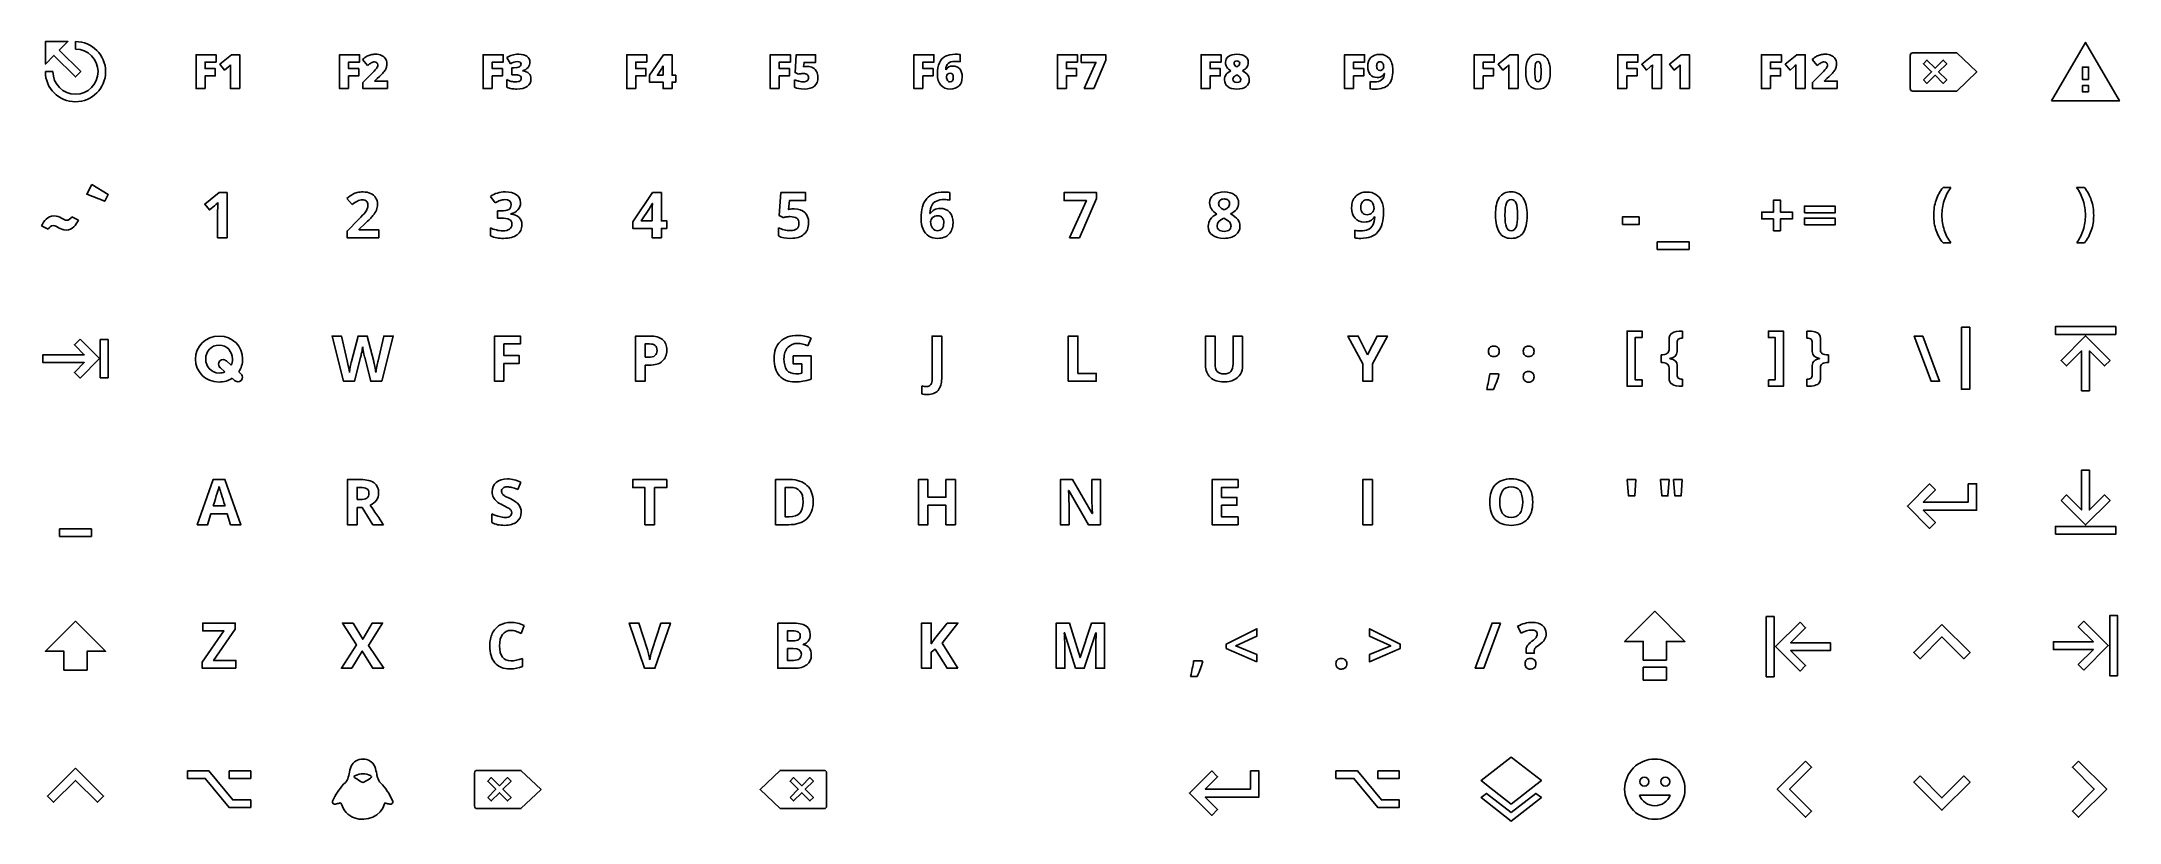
# Model space of a CAD drawing. Extents: x 5 to 280, y 5 to 108.
import ezdxf

# ---------------------------------------------------------------- set-up
doc = ezdxf.new("R2010")
doc.units = 0
doc.layers.add('Legends', color=7, linetype='CONTINUOUS')

msp = doc.modelspace()

# ---------------------------------------------------------------- linework, layer by layer
at = {"layer": 'Legends', "color": 7}
for points in [[(6.95351, 107.20351), (8.099999, 108.349999), (5.099999, 108.349999), (5.099999, 105.349999), (6.246488, 106.496488), (9.099999, 103.642888), (9.807111, 104.349999)], [(9.099999, 108.349999)], [(271.30001, 100.46364), (280.30001, 100.46364), (275.80002, 108.236361)], [(26.287823, 102.1), (25.09049, 102.1), (25.09049, 106.6), (27.749861, 106.6), (27.749861, 105.624282), (26.287823, 105.624282), (26.287823, 104.765527), (27.635976, 104.765527), (27.635976, 103.789809), (26.287823, 103.789809)], [(45.337825, 102.1), (44.140492, 102.1), (44.140492, 106.6), (46.799863, 106.6), (46.799863, 105.624282), (45.337825, 105.624282), (45.337825, 104.765527), (46.685978, 104.765527), (46.685978, 103.789809), (45.337825, 103.789809)], [(64.387825, 102.100001), (63.190492, 102.100001), (63.190492, 106.600002), (65.849863, 106.600002), (65.849863, 105.624284), (64.387825, 105.624284), (64.387825, 104.765528), (65.735978, 104.765528), (65.735978, 103.78981), (64.387825, 103.78981)], [(69.404924, 105.624284)], [(83.437822, 102.100001), (82.240489, 102.100001), (82.240489, 106.600002), (84.89986, 106.600002), (84.89986, 105.624284), (83.437822, 105.624284), (83.437822, 104.765528), (84.785975, 104.765528), (84.785975, 103.78981), (83.437822, 103.78981)], [(88.750407, 102.971068), (88.254853, 102.971068), (88.254853, 102.100001), (87.054443, 102.100001), (87.054443, 102.971068), (85.259983, 102.971068), (85.259983, 103.863681), (87.131392, 106.600002), (88.254853, 106.600002), (88.254853, 103.879071), (88.750407, 103.879071)], [(102.487825, 102.1), (101.290492, 102.1), (101.290492, 106.6), (103.949863, 106.6), (103.949863, 105.624282), (102.487825, 105.624282), (102.487825, 104.765527), (103.835978, 104.765527), (103.835978, 103.789809), (102.487825, 103.789809)], [(106.246035, 105.048705)], [(121.537825, 102.1), (120.340492, 102.1), (120.340492, 106.6), (122.999863, 106.6), (122.999863, 105.624282), (121.537825, 105.624282), (121.537825, 104.765527), (122.885978, 104.765527), (122.885978, 103.789809), (121.537825, 103.789809)], [(140.587825, 102.1), (139.390492, 102.1), (139.390492, 106.6), (142.049863, 106.6), (142.049863, 105.624282), (140.587825, 105.624282), (140.587825, 104.765527), (141.935978, 104.765527), (141.935978, 103.789809), (140.587825, 103.789809)], [(142.945554, 102.1), (144.490697, 105.587346), (142.542339, 105.587346), (142.542339, 106.593844), (145.789603, 106.593844), (145.789603, 105.876676), (144.204446, 102.1)], [(159.637825, 102.100001), (158.440492, 102.100001), (158.440492, 106.600002), (161.099863, 106.600002), (161.099863, 105.624284), (159.637825, 105.624284), (159.637825, 104.765528), (160.985978, 104.765528), (160.985978, 103.78981), (159.637825, 103.78981)], [(163.205201, 105.787416)], [(163.211354, 106.664639)], [(178.687825, 102.099997), (177.490492, 102.099997), (177.490492, 106.599997), (180.149863, 106.599997), (180.149863, 105.624279), (178.687825, 105.624279), (178.687825, 104.765524), (180.035978, 104.765524), (180.035978, 103.789806), (178.687825, 103.789806)], [(182.193638, 105.673527)], [(195.891039, 102.099997), (194.693707, 102.099997), (194.693707, 106.599997), (197.353078, 106.599997), (197.353078, 105.624279), (195.891039, 105.624279), (195.891039, 104.765524), (197.239193, 104.765524), (197.239193, 103.789806), (195.891039, 103.789806)], [(214.941039, 102.1), (213.743707, 102.1), (213.743707, 106.6), (216.403078, 106.6), (216.403078, 105.624282), (214.941039, 105.624282), (214.941039, 104.765527), (216.289193, 104.765527), (216.289193, 103.789809), (214.941039, 103.789809)], [(233.991039, 102.1), (232.793707, 102.1), (232.793707, 106.6), (235.453078, 106.6), (235.453078, 105.624282), (233.991039, 105.624282), (233.991039, 104.765527), (235.339193, 104.765527), (235.339193, 103.789809), (233.991039, 103.789809)], [(254.290191, 103.257826), (255.368823, 104.336459), (254.290191, 105.408087), (254.759466, 105.89137), (255.838098, 104.805734), (256.91673, 105.89137), (257.386005, 105.408087), (256.307373, 104.336459), (257.386005, 103.257826), (256.91673, 102.788551), (255.838098, 103.867183), (254.759466, 102.788551)], [(276.20911, 103.327276), (275.39092, 103.327276), (275.39092, 104.963637), (276.20911, 104.963637)], [(123.467719, 104.002189)], [(125.135978, 103.001847)], [(162.675786, 103.33427)], [(183.889599, 104.540835)], [(202.730301, 104.343841)], [(204.770999, 104.343841)], [(276.20911, 101.690914), (275.39092, 101.690914), (275.39092, 102.509095), (276.20911, 102.509095)], [(252.896375, 101.765952)], [(11.257961, 89.382853), (10.593821, 88.09364), (12.976911, 87.156031), (13.445716, 88.025273)], [(87.569491, 83.5435), (86.847193, 83.5435), (86.847193, 82.299998), (85.607795, 82.299998), (85.607795, 83.5435), (83.04692, 83.5435), (83.04692, 84.425853), (85.677563, 88.299998), (86.847193, 88.299998), (86.847193, 84.528452), (87.569491, 84.528452)], [(140.984885, 82.299998), (143.237962, 87.224759), (140.279002, 87.224759), (140.279002, 88.29179), (144.584063, 88.29179), (144.584063, 87.49562), (142.31457, 82.299998)], [(161.508209, 88.377973)], [(68.15014, 86.958001)], [(104.47312, 86.133103)], [(161.500001, 87.450477)], [(180.488451, 87.351981)], [(182.659448, 85.739125)], [(234.419789, 84.811626), (232.831554, 84.811626), (232.831554, 85.710395), (234.419789, 85.710395), (234.419789, 87.310942), (235.318558, 87.310942), (235.318558, 85.710395), (236.906793, 85.710395), (236.906793, 84.811626), (235.318558, 84.811626), (235.318558, 83.231599), (234.419789, 83.231599)], [(238.497312, 85.603692), (238.497312, 86.50246), (242.572551, 86.50246), (242.572551, 85.603692)], [(7.8506, 83.327459)], [(121.29877, 84.848562)], [(123.465664, 83.231599)], [(160.572504, 83.896442)], [(198.766876, 85.299998)], [(201.701212, 85.299998)], [(214.353127, 84.04008), (214.353127, 85.066072), (216.556958, 85.066072), (216.556958, 84.04008)], [(238.497312, 84.015457), (238.497312, 84.914225), (242.572551, 84.914225), (242.572551, 84.015457)], [(255.65833, 85.267165)], [(276.88345, 85.267171)], [(223.213592, 80.744595), (218.978298, 80.744595), (218.978298, 81.754171), (223.213592, 81.754171)], [(65.950408, 63.25), (64.698698, 63.25), (64.698698, 69.25), (68.137822, 69.25), (68.137822, 68.207592), (65.950408, 68.207592), (65.950408, 66.660397), (67.985976, 66.660397), (67.985976, 65.622093), (65.950408, 65.622093)], [(140.833038, 63.250003), (140.833038, 69.250003), (142.105268, 69.250003), (142.105268, 64.300619), (144.53892, 64.300619), (144.53892, 63.250003)], [(180.545877, 66.779415), (181.797587, 69.250003), (183.168312, 69.250003), (181.177888, 65.585161), (181.177888, 63.250003), (179.913866, 63.250003), (179.913866, 65.544121), (177.923442, 69.250003), (179.302375, 69.250003)], [(216.95505, 62.585159), (214.96873, 62.585159), (214.96873, 69.914844), (216.95505, 69.914844), (216.95505, 69.048907), (216.03577, 69.048907), (216.03577, 63.451096), (216.95505, 63.451096)], [(233.72531, 63.451096), (234.64049, 63.451096), (234.64049, 69.048907), (233.72531, 69.048907), (233.72531, 69.914844), (235.71163, 69.914844), (235.71163, 62.585159), (233.72531, 62.585159)], [(254.20421, 69.249996), (256.44088, 63.249996), (255.30408, 63.249996), (253.06741, 69.249996)], [(259.33274, 70.41463), (260.43261, 70.41463), (260.43261, 62.198488), (259.33274, 62.198488)], [(279.799885, 70.505853), (271.799885, 70.505853), (271.799885, 69.468743), (279.799885, 69.468743)], [(279.049885, 66.025383), (275.799885, 69.275383), (272.549885, 66.025433), (273.286213, 65.289103), (275.280354, 67.287153), (275.280354, 61.994183), (276.319416, 61.994183), (276.319416, 67.287153), (278.313557, 65.293013)], [(9.7, 68.826172), (8.959766, 68.085938), (9.047657, 67.998048), (10.266406, 66.775392), (4.774219, 66.775392), (4.774219, 65.72461), (10.266406, 65.72461), (8.959766, 64.417969), (9.7, 63.673828), (12.276172, 66.25)], [(12.375781, 68.775392), (12.375781, 63.72461), (12.500781, 63.72461), (13.424609, 63.72461), (13.424609, 68.775392)], [(87.557182, 67.378594)], [(196.567149, 67.226744)], [(201.196424, 67.226744)], [(28.31974, 65.023442)], [(201.196424, 63.836868)], [(28.143236, 63.149144)], [(122.131875, 61.485298)], [(29.68078, 44.200003), (29.24576, 45.628184), (27.058346, 45.628184), (26.623325, 44.200003), (25.2526, 44.200003), (27.370247, 50.224627), (28.92565, 50.224627), (31.051505, 44.200003)], [(85.932011, 44.200003), (84.659782, 44.200003), (84.659782, 49.141179), (83.030507, 49.141179), (83.030507, 50.200003), (87.561286, 50.200003), (87.561286, 49.141179), (85.932011, 49.141179)], [(125.854173, 44.200003), (124.586047, 44.200003), (124.586047, 46.789606), (122.20985, 46.789606), (122.20985, 44.200003), (120.937621, 44.200003), (120.937621, 50.200003), (122.20985, 50.200003), (122.20985, 47.84843), (124.586047, 47.84843), (124.586047, 50.200003), (125.854173, 50.200003)], [(163.355004, 44.200003), (159.899464, 44.200003), (159.899464, 50.200003), (163.355004, 50.200003), (163.355004, 49.157595), (161.171693, 49.157595), (161.171693, 47.840222), (163.203157, 47.840222), (163.203157, 46.797814), (161.171693, 46.797814), (161.171693, 45.250619), (163.355004, 45.250619)], [(179.909762, 44.200003), (179.909762, 50.200003), (181.181991, 50.200003), (181.181991, 44.200003)], [(216.146561, 50.199997), (215.978298, 48.033102), (215.169817, 48.033102), (215.001554, 50.199997)], [(220.562429, 50.199997), (220.394167, 48.033102), (219.585685, 48.033102), (219.417423, 50.199997)], [(222.294304, 50.199997), (222.126041, 48.033102), (221.317559, 48.033102), (221.149297, 50.199997)], [(260.24297, 49.642578), (260.24297, 49.568358), (260.24297, 47.218749), (254.26055, 47.218749), (255.88164, 48.845702), (255.1082, 49.61914), (252.15898, 46.671874), (255.1082, 43.722655), (255.88164, 44.501952), (254.25859, 46.123046), (261.34062, 46.123046), (261.34062, 49.642577)], [(272.550131, 47.424619), (275.800131, 44.174619), (279.050131, 47.424569), (278.313803, 48.160899), (276.319662, 46.162849), (276.319662, 51.455819), (275.2806, 51.455819), (275.2806, 46.162849), (273.286459, 48.156989)], [(105.650958, 47.224627)], [(106.972435, 47.257459)], [(198.073305, 47.208208)], [(202.452238, 47.208208)], [(68.232214, 45.866211)], [(11.217648, 42.644597), (6.982353, 42.644597), (6.982353, 43.654173), (11.217648, 43.654173)], [(271.800131, 42.944149), (279.800131, 42.944149), (279.800131, 43.981259), (271.800131, 43.981259)], [(10.630614, 24.90293), (7.569385, 24.90293), (7.569385, 27.397075), (5.1, 27.397075), (9.1, 31.397075), (13.1, 27.397075), (10.630614, 27.397075)], [(30.378454, 25.149995), (25.913338, 25.149995), (25.913338, 25.974893), (28.790218, 30.099379), (25.991313, 30.099379), (25.991313, 31.149995), (30.300478, 31.149995), (30.300478, 30.329201), (27.427702, 26.200611), (30.378454, 26.200611)], [(49.998901, 25.149995), (48.546097, 25.149995), (47.150748, 27.419489), (45.755399, 25.149995), (44.392882, 25.149995), (46.383306, 28.244386), (44.520105, 31.149995), (45.923662, 31.149995), (47.216412, 28.991308), (48.484537, 31.149995), (49.855262, 31.149995), (47.971541, 28.174619)], [(126.190698, 25.149997), (124.746102, 25.149997), (123.174283, 27.678041), (122.636663, 27.292268), (122.636663, 25.149997), (121.364433, 25.149997), (121.364433, 31.149997), (122.636663, 31.149997), (122.636663, 28.404443), (123.137347, 29.110325), (124.762518, 31.149997), (126.174282, 31.149997), (124.081259, 28.49473)], [(165.85429, 25.983103), (161.779051, 27.78064), (161.779051, 28.367507), (165.85429, 30.403075), (165.85429, 29.418123), (163.047176, 28.117165), (165.85429, 26.963951)], [(180.804427, 26.963949), (183.61154, 28.117163), (180.804427, 29.418121), (180.804427, 30.403073), (184.879666, 28.367505), (184.879666, 27.780638), (180.804427, 25.983101)], [(198.196424, 31.149995), (195.959762, 25.149995), (194.822963, 25.149995), (197.059625, 31.149995)], [(220.18059, 26.221028), (217.11937, 26.221028), (217.11937, 28.715173), (214.64998, 28.715173), (218.64998, 32.715173), (222.64998, 28.715173), (220.18059, 28.715173)], [(233.44414, 32.017578), (233.44414, 24.017578), (234.48125, 24.017578), (234.48125, 32.017578)], [(237.92461, 31.267578), (234.67461, 28.017578), (237.92456, 24.767578), (238.66089, 25.503906), (236.66284, 27.498047), (241.95581, 27.498047), (241.95581, 28.537109), (236.66284, 28.537109), (238.65698, 30.53125)], [(256.75078, 30.957033), (253.01641, 27.222658), (253.84258, 26.402346), (256.75078, 29.308596), (259.65703, 26.402346), (260.4832, 27.222658), (260.3953, 27.312498)], [(275.57539, 24.90012), (278.82539, 28.15012), (275.57544, 31.40012), (274.83911, 30.663792), (276.83716, 28.669651), (271.54419, 28.669651), (271.54419, 27.630589), (276.83716, 27.630589), (274.84302, 25.636448)], [(280.05586, 24.15012), (280.05586, 32.15012), (279.01875, 32.15012), (279.01875, 24.15012)], [(66.877905, 30.177357)], [(176.343415, 25.736863)], [(201.43035, 25.736863)], [(217.11937, 25.276398), (220.18059, 25.276398), (220.18059, 23.584814), (217.11937, 23.584814)], [(9.100391, 11.90612), (5.366016, 8.1737), (6.192188, 7.35144), (9.100391, 10.25964), (12.006641, 7.35144), (12.832812, 8.1737), (12.744922, 8.2616)], [(23.947535, 11.51724), (26.812104, 11.51724), (29.976262, 7.66771), (32.352459, 7.66771), (32.352459, 6.68276), (29.48789, 6.68276), (26.323732, 10.53228), (23.947535, 10.53228)], [(29.479682, 11.51724), (32.352459, 11.51724), (32.352459, 10.53228), (29.479682, 10.53228)], [(164.99297, 11.54297), (164.99297, 11.46877), (164.99297, 9.11916), (159.01055, 9.11916), (160.63164, 10.74611), (159.8582, 11.51955), (156.90898, 8.57033), (159.8582, 5.62307), (160.63164, 6.40236), (159.0125, 8.0215), (166.09062, 8.0215), (166.09062, 11.54299)], [(176.34754, 11.51724), (179.21211, 11.51724), (182.37627, 7.66771), (184.75247, 7.66771), (184.75247, 6.68276), (181.8879, 6.68276), (178.72374, 10.53228), (176.34754, 10.53228)], [(181.87969, 11.51724), (184.75247, 11.51724), (184.75247, 10.53228), (181.87969, 10.53228)], [(199.59999, 7.11556), (202.8711, 9.66223), (203.59999, 10.22667), (199.59999, 13.33779), (195.59999, 10.22667), (196.32444, 9.66223)], [(238.62773, 12.83398), (238.53793, 12.74418), (234.8934, 9.09965), (238.62777, 5.36723), (239.44809, 6.1934), (236.53988, 9.09965), (239.44809, 12.00785)], [(274.87188, 12.83398), (274.05156, 12.00781), (276.95977, 9.09961), (274.05156, 6.19336), (274.87188, 5.36719), (274.96168, 5.45509), (278.60621, 9.09962)], [(47.467151, 10.08355)], [(63.790188, 8.00783), (64.86882, 9.086462), (63.790188, 10.15809), (64.259463, 10.641373), (65.338095, 9.555737), (66.416727, 10.641373), (66.886002, 10.15809), (65.80737, 9.086462), (66.886002, 8.00783), (66.416727, 7.538555), (65.338095, 8.617187), (64.259463, 7.538555)], [(103.920364, 8.007835), (104.998996, 9.086467), (103.920364, 10.158095), (104.389639, 10.641378), (105.468271, 9.555742), (106.546903, 10.641378), (107.016178, 10.158095), (105.937546, 9.086467), (107.016178, 8.007835), (106.546903, 7.53856), (105.468271, 8.617192), (104.389639, 7.53856)], [(199.59999, 5.98667), (196.32, 8.53334), (195.59999, 7.97334), (199.59999, 4.86223), (203.59999, 7.97334), (202.87555, 8.53779)], [(253.84258, 10.84766), (253.01641, 10.02734), (253.10431, 9.93754), (256.75079, 6.29301), (260.48321, 10.02738), (259.65704, 10.8477), (256.75079, 7.94145)], [(62.396372, 6.515956)], [(218.64999, 6.90001)]]:
    msp.add_lwpolyline(points, close=True, dxfattribs=at)
for points in [[(9.099999, 108.349999), (9.099999, 107.349999)], [(29.402736, 104.987141), (28.89179, 104.565458), (28.260805, 105.341108), (29.805948, 106.6), (30.901708, 106.6), (30.901708, 102.1)], [(47.858684, 105.162586), (47.190766, 105.944391)], [(66.828659, 105.396513), (66.323871, 106.209099)], [(67.293431, 103.946786), (67.016415, 103.946786), (67.016415, 104.860946), (67.299589, 104.860946)], [(87.082113, 105.064092), (87.048253, 105.064092)], [(105.014842, 104.002187), (104.568536, 104.223803), (104.737825, 106.6), (107.304856, 106.6), (107.304856, 105.587346), (105.772024, 105.587346), (105.716624, 104.993297)], [(126.465663, 106.612312), (126.465663, 105.661218)], [(199.005951, 104.987138), (198.495007, 104.565456), (197.864022, 105.341106), (199.409165, 106.599997), (200.504924, 106.599997), (200.504924, 102.099997)], [(218.055951, 104.987141), (217.545007, 104.565458), (216.914022, 105.341108), (218.459165, 106.6), (219.554924, 106.6), (219.554924, 102.1)], [(221.749523, 104.987141), (221.238577, 104.565458), (220.607592, 105.341108), (222.152736, 106.6), (223.248495, 106.6), (223.248495, 102.1)], [(237.105951, 104.987141), (236.595007, 104.565458), (235.964022, 105.341108), (237.509165, 106.6), (238.604924, 106.6), (238.604924, 102.1)], [(240.205471, 105.162586), (239.537551, 105.944391)], [(252.546169, 106.493723), (252.546169, 102.116157)], [(252.896375, 101.765952), (258.709781, 101.765952), (261.37134, 104.315446), (258.709781, 106.843928), (252.896375, 106.843928)], [(6.099999, 104.349999), (5.099999, 104.349999)], [(30.901708, 102.1), (29.667439, 102.1), (29.667439, 104.482353)], [(50.505745, 102.1), (47.240014, 102.1), (47.240014, 102.900274), (48.33885, 104.011423)], [(48.803625, 103.1342), (48.803625, 103.10342), (50.505745, 103.10342), (50.505745, 102.1)], [(66.317715, 102.281597), (66.317715, 103.291173)], [(68.410738, 104.470043), (68.410738, 104.451575)], [(86.811249, 104.620864), (86.312617, 103.879071), (87.054443, 103.879071)], [(87.054443, 103.879071), (87.054443, 104.402327)], [(104.491587, 102.281601), (104.491587, 103.278865)], [(124.563474, 104.577771), (124.600414, 104.577771)], [(180.870109, 102.069218), (180.870109, 103.032624)], [(182.790766, 104.103757), (182.753826, 104.103757)], [(200.504924, 102.099997), (199.270656, 102.099997), (199.270656, 104.48235)], [(219.554924, 102.1), (218.320656, 102.1), (218.320656, 104.482353)], [(223.248495, 102.1), (222.014227, 102.1), (222.014227, 104.482353)], [(238.604924, 102.1), (237.370656, 102.1), (237.370656, 104.482353)], [(242.852531, 102.1), (239.586799, 102.1), (239.586799, 102.900274), (240.685636, 104.011423)], [(241.15041, 103.1342), (241.15041, 103.10342), (242.852531, 103.10342), (242.852531, 102.1)], [(27.55082, 86.551708), (26.861353, 85.997672), (26.249862, 86.76101), (28.182831, 88.299998), (29.225238, 88.299998), (29.225238, 82.299998)], [(102.987484, 84.971681), (102.482696, 85.242542), (102.708414, 88.299998), (105.96286, 88.299998), (105.96286, 87.224759), (103.820589, 87.224759), (103.709782, 86.04692), (103.853421, 86.075648)], [(125.111355, 88.308205), (125.111355, 87.294525)], [(256.89363, 88.96484), (257.91962, 88.96484)], [(274.62217, 88.964845), (275.64816, 88.964845)], [(29.225238, 82.299998), (27.957112, 82.299998), (27.957112, 85.771954), (27.969424, 86.342406), (27.989944, 86.966209)], [(45.81286, 86.711763), (45.123394, 87.528452)], [(64.768472, 86.921065), (64.181604, 87.79521)], [(65.552329, 84.897809), (65.096789, 84.897809), (65.096789, 85.870449), (65.560537, 85.870449)], [(85.263062, 86.190559), (84.163199, 84.528452), (85.607795, 84.528452)], [(85.607795, 84.528452), (85.607795, 85.546236)], [(85.661147, 86.847194), (85.628315, 86.847194)], [(122.464296, 85.501092), (122.517648, 85.501092)], [(4.598268, 83.874398), (5.487043, 83.425127)], [(9.48165, 84.645972), (8.602641, 85.085477)], [(49.334063, 82.299998), (45.139809, 82.299998), (45.139809, 83.182351), (46.645965, 84.704923)], [(47.491382, 84.150887), (46.719837, 83.424485), (46.719837, 83.367035), (49.334063, 83.367035), (49.334063, 82.299998)], [(64.173397, 82.542132), (64.173397, 83.621476)], [(66.853287, 85.460053), (66.853287, 85.435429)], [(102.363681, 82.542132), (102.363681, 83.637892)], [(178.842761, 82.275379), (178.842761, 83.293158)], [(181.489819, 85.082491), (181.440569, 85.082491)], [(257.91141, 81.635155), (256.89363, 81.635155)], [(275.64816, 81.63516), (274.63038, 81.63516)], [(46.920934, 66.393639), (46.112453, 63.25), (44.667856, 63.25), (43.137077, 69.25), (44.388786, 69.25), (45.156228, 65.975034)], [(45.72668, 65.888851), (46.600825, 69.25), (47.803287, 69.25), (48.677432, 65.888851)], [(49.247883, 65.975034), (50.011221, 69.25), (51.262931, 69.25), (49.736255, 63.25)], [(85.230233, 65.384066), (84.684406, 65.384066), (84.684406, 63.250003), (83.412176, 63.250003), (83.412176, 69.250003), (85.328729, 69.250003)], [(106.709782, 68.966824), (106.287073, 67.94904)], [(122.759782, 63.62757), (122.759782, 69.250003), (124.032011, 69.250003), (124.032011, 63.635776)], [(159.037631, 65.384066), (159.037631, 69.250003), (160.305756, 69.250003), (160.305756, 65.576953)], [(162.694265, 65.585161), (162.694265, 69.250003), (163.962391, 69.250003)], [(163.962391, 69.250003), (163.962391, 65.36765)], [(222.33125, 69.914842), (222.33125, 68.99145)], [(238.82654, 68.99145), (238.82654, 69.914842)], [(25.02501, 66.191727), (25.02501, 66.174917)], [(26.378202, 66.191727), (26.378202, 66.208537)], [(29.92508, 66.191727), (29.92508, 66.174917)], [(31.278273, 66.191727), (31.278273, 66.208537)], [(49.736255, 63.25), (48.287555, 63.25), (47.47497, 66.401847)], [(85.263065, 68.207595), (84.684406, 68.207595), (84.684406, 66.426474)], [(84.684406, 66.426474), (85.10301, 66.426474)], [(104.337689, 66.61936), (106.71799, 66.61936), (106.71799, 63.508553)], [(105.474488, 64.308823), (105.474488, 65.560533), (104.337689, 65.560533), (104.337689, 66.61936)], [(219.4831, 65.757526), (219.4831, 66.738374)], [(220.53371, 67.436048), (220.53371, 67.468878), (220.53371, 68.773939)], [(220.65683, 66.274624), (220.65683, 66.225374)], [(221.61716, 68.41279), (221.61716, 67.185704)], [(239.54063, 67.185704), (239.54063, 68.41279)], [(240.49686, 66.225374), (240.49686, 66.274624)], [(240.62408, 68.773939), (240.62408, 67.468878), (240.62408, 67.427838)], [(241.67469, 66.738372), (241.67469, 65.757524)], [(28.31974, 65.023442), (28.933299, 64.502337)], [(29.765387, 65.368044), (29.118207, 65.947984)], [(29.891461, 63.65344), (30.210848, 63.367672)], [(31.009315, 64.292214), (30.757168, 64.502337)], [(196.760036, 64.226745), (197.909146, 64.226745)], [(197.909146, 64.226745), (197.970705, 64.132355)], [(220.53371, 63.730158), (220.53371, 65.022916)], [(221.61716, 65.355333), (221.61716, 65.318393), (221.61716, 64.091307)], [(222.33125, 63.512648), (222.33125, 62.585151)], [(238.82654, 62.585159), (238.82654, 63.512656)], [(239.54063, 64.091315), (239.54063, 65.318401), (239.54063, 65.363541)], [(240.62408, 65.022914), (240.62408, 63.730166)], [(121.380849, 61.575588), (121.380849, 62.634411)], [(197.248407, 62.166555), (196.345535, 62.166555)], [(46.453082, 46.502326), (46.453082, 44.2), (45.180852, 44.2), (45.180852, 50.2), (46.929142, 50.2)], [(68.203486, 49.863475), (67.793089, 48.874419)], [(103.693366, 44.200003), (101.994324, 44.200003), (101.994324, 50.200003), (103.878045, 50.200003)], [(140.927428, 47.023532), (140.927428, 44.200003), (139.79063, 44.200003), (139.79063, 50.200003), (141.395281, 50.200003), (144.0013, 45.706159), (144.03003, 45.706159)], [(143.968468, 47.360058), (143.968468, 50.200003), (145.113475, 50.200003), (145.113475, 44.200003)], [(46.838855, 49.157592), (46.453082, 49.157592), (46.453082, 47.536525)], [(46.453082, 47.536525), (46.863479, 47.536525)], [(103.943708, 49.157595), (103.266554, 49.157595), (103.266554, 45.250618), (103.812381, 45.250618)], [(145.113475, 44.200003), (143.496512, 44.200003), (140.886389, 48.738991), (140.849453, 48.738991)], [(27.378455, 46.695215), (28.942066, 46.695215)], [(49.974285, 44.2), (48.562521, 44.2), (47.130236, 46.502326), (46.453082, 46.502326)], [(64.321133, 44.47907), (64.321133, 45.661013)], [(68.634402, 30.813472), (68.224006, 29.779272)], [(86.744597, 31.149997), (88.029139, 31.149997), (85.989467, 25.149997), (84.602326, 25.149997), (82.566759, 31.149997), (83.8513, 31.149997), (84.979891, 27.579546)], [(85.607798, 27.579546), (86.744597, 31.149997)], [(102.281601, 31.149997), (104.148906, 31.149997)], [(104.526471, 25.149997), (102.281601, 25.149997), (102.281601, 31.149997)], [(140.377507, 27.940695), (140.377507, 25.149997), (139.240709, 25.149997), (139.240709, 31.149997), (140.972583, 31.149997), (142.392555, 26.561762), (142.417179, 26.561762), (143.923335, 31.149997), (145.655209, 31.149997), (145.655209, 25.149997), (144.469162, 25.149997), (144.469162, 27.989942)], [(200.900938, 29.824414), (200.453606, 30.723182)], [(104.222778, 30.107589), (103.553831, 30.107589), (103.553831, 28.7738)], [(103.553831, 28.7738), (104.292545, 28.7738)], [(103.553831, 27.764224), (103.553831, 26.200613), (104.382833, 26.200613)], [(104.341793, 27.764224), (103.553831, 27.764224)], [(105.655062, 28.334676), (105.655062, 28.293636)], [(141.781064, 25.149997), (140.336468, 29.857247), (140.299532, 29.857247)], [(144.530722, 29.849039), (144.493782, 29.849039), (142.946591, 25.149997), (141.781064, 25.149997)], [(68.408684, 26.442747), (68.408684, 25.375716)], [(157.461677, 26.126742), (158.610788, 26.126742), (158.672348, 26.03235)], [(201.561677, 27.140419), (201.561677, 27.444113)], [(202.649228, 27.386657), (202.649228, 27.140419), (201.561677, 27.140419)], [(157.950049, 24.06655), (157.047177, 24.06655)], [(62.046166, 11.243726), (62.046166, 6.866161)], [(62.396372, 6.515956), (68.209778, 6.515956), (70.871337, 9.06545), (68.209778, 11.593931), (62.396372, 11.593931)], [(108.409995, 11.593936), (102.596589, 11.593936), (99.935029, 9.065455), (102.596589, 6.515961)], [(108.7602, 6.866166), (108.7602, 11.243731)], [(216.60599, 8.30001), (220.69399, 8.30001)], [(102.596589, 6.515961), (108.409995, 6.515961)]]:
    msp.add_lwpolyline(points, dxfattribs=at)
for points in [[(13.099999, 104.349999), (13.099999, 106.559154), (11.309155, 108.349999), (9.099999, 108.349999)], [(9.099999, 107.349999), (10.754222, 107.349999), (12.099999, 106.004221), (12.099999, 104.349999)], [(29.685909, 105.276471), (29.609986, 105.184132), (29.515595, 105.087688), (29.402736, 104.987141)], [(29.667439, 104.482353), (29.667439, 104.771683), (29.673596, 105.036389), (29.685909, 105.276471)], [(47.190766, 105.944391), (47.42264, 106.151642), (47.617579, 106.299385), (47.775581, 106.38762)], [(47.775581, 106.38762), (47.933584, 106.477907), (48.104925, 106.546649), (48.289603, 106.593844)], [(48.348082, 105.519631), (48.204444, 105.439604), (48.041311, 105.320588), (47.858684, 105.162586)], [(48.289603, 106.593844), (48.476334, 106.64104), (48.685636, 106.664638), (48.91751, 106.664638)], [(48.778999, 105.64275), (48.637413, 105.64275), (48.493774, 105.60171), (48.348082, 105.519631)], [(49.099108, 105.541177), (49.023185, 105.608892), (48.916482, 105.64275), (48.778999, 105.64275)], [(48.91751, 106.664638), (49.208892, 106.664638), (49.468468, 106.613338), (49.696238, 106.510739)], [(48.954446, 104.682422), (49.050889, 104.803489), (49.117578, 104.907114), (49.154514, 104.993297)], [(49.212994, 105.264159), (49.212994, 105.381122), (49.175032, 105.473461), (49.099108, 105.541177)], [(49.154514, 104.993297), (49.193501, 105.07948), (49.212994, 105.169768), (49.212994, 105.264159)], [(49.696238, 106.510739), (49.92606, 106.40814), (50.103557, 106.261423), (50.228727, 106.070588)], [(50.351842, 104.944049), (50.308754, 104.794255), (50.24104, 104.646512), (50.1487, 104.500821)], [(50.228727, 106.070588), (50.355951, 105.881806), (50.419562, 105.669426), (50.419562, 105.433448)], [(50.419562, 105.433448), (50.419562, 105.256977), (50.396989, 105.093844), (50.351842, 104.944049)], [(66.323871, 106.209099), (66.561901, 106.373258), (66.805061, 106.490221), (67.053351, 106.559988)], [(67.721272, 105.685843), (67.433994, 105.685843), (67.136457, 105.5894), (66.828659, 105.396513)], [(67.053351, 106.559988), (67.303693, 106.629756), (67.589945, 106.664639), (67.912106, 106.664639)], [(67.299589, 104.860946), (67.917237, 104.860946), (68.22606, 105.018948), (68.22606, 105.334954)], [(68.087551, 105.59966), (67.997264, 105.657115), (67.875171, 105.685843), (67.721272, 105.685843)], [(67.912106, 106.664639), (68.377907, 106.664639), (68.74316, 106.5723), (69.007866, 106.387621)], [(68.22606, 105.334954), (68.22606, 105.453969), (68.179891, 105.542204), (68.087551, 105.59966)], [(69.149452, 104.904037), (68.979138, 104.704995), (68.7329, 104.56033), (68.410738, 104.470043)], [(69.007866, 106.387621), (69.272572, 106.202943), (69.404924, 105.948497), (69.404924, 105.624284)], [(69.404924, 105.624284), (69.404924, 105.345214), (69.319767, 105.105132), (69.149452, 104.904037)], [(87.048253, 105.064092), (86.978485, 104.906089), (86.899484, 104.758347), (86.811249, 104.620864)], [(87.054443, 104.402327), (87.054443, 104.500823), (87.05751, 104.633176), (87.063643, 104.799386)], [(87.063643, 104.799386), (87.07185, 104.967649), (87.078007, 105.055884), (87.082113, 105.064092)], [(105.716624, 104.993297), (105.876679, 105.024077), (105.990564, 105.040493), (106.058279, 105.042545)], [(106.058279, 105.042545), (106.125995, 105.046652), (106.18858, 105.048705), (106.246035, 105.048705)], [(106.246032, 105.048701), (106.504582, 105.048701), (106.737483, 104.988167), (106.944733, 104.8671)], [(106.944733, 104.8671), (107.154035, 104.748085), (107.316142, 104.578796), (107.431053, 104.359234)], [(123.467715, 104.002189), (123.467715, 104.630096), (123.556977, 105.137962), (123.735499, 105.525787)], [(123.735499, 105.525787), (123.916074, 105.915664), (124.18078, 106.202941), (124.529617, 106.38762)], [(124.529617, 106.38762), (124.880506, 106.572298), (125.312448, 106.664638), (125.825444, 106.664638)], [(124.88974, 105.451916), (124.690698, 105.273393), (124.581942, 104.982012), (124.563474, 104.577771)], [(124.600414, 104.577771), (124.785093, 104.926608), (125.081605, 105.101027), (125.489949, 105.101027)], [(125.797742, 105.7197), (125.39145, 105.7197), (125.088782, 105.630438), (124.88974, 105.451916)], [(125.489949, 105.101027), (125.890086, 105.101027), (126.199936, 104.971752), (126.419498, 104.713202)], [(126.465663, 105.661218), (126.260465, 105.700206), (126.037825, 105.7197), (125.797742, 105.7197)], [(125.825444, 106.664638), (126.008071, 106.664638), (126.221477, 106.647196), (126.465663, 106.612312)], [(161.693912, 105.571958), (161.693912, 105.916691), (161.828317, 106.184475), (162.097127, 106.37531)], [(161.857045, 104.965597), (161.74829, 105.150275), (161.693912, 105.352396), (161.693912, 105.571958)], [(162.380301, 104.451575), (162.142271, 104.61163), (161.967852, 104.78297), (161.857045, 104.965597)], [(162.097127, 106.37531), (162.365937, 106.568196), (162.737346, 106.664639), (163.211354, 106.664639)], [(162.940492, 105.695077), (162.868673, 105.63557), (162.832763, 105.557595), (162.832763, 105.461151)], [(162.832763, 105.461151), (162.832763, 105.284681), (162.952804, 105.12873), (163.192886, 104.993299)], [(163.205198, 105.787416), (163.100547, 105.787416), (163.012312, 105.756637), (162.940492, 105.695077)], [(163.192886, 104.993299), (163.338577, 105.07743), (163.438098, 105.15438), (163.49145, 105.224147)], [(163.463751, 105.698155), (163.391932, 105.757663), (163.305749, 105.787416), (163.205201, 105.787416)], [(163.211354, 106.664639), (163.685362, 106.664639), (164.053693, 106.569222), (164.316347, 106.378388)], [(163.57148, 105.461151), (163.57148, 105.559646), (163.535571, 105.638648), (163.463751, 105.698155)], [(163.49145, 105.224147), (163.544804, 105.293915), (163.57148, 105.372916), (163.57148, 105.461151)], [(164.525649, 104.937895), (164.402531, 104.759372), (164.206566, 104.603422), (163.937756, 104.470043)], [(164.316347, 106.378388), (164.581053, 106.187553), (164.713406, 105.916691), (164.713406, 105.565802)], [(164.713406, 105.565802), (164.713406, 105.327772), (164.650821, 105.11847), (164.525649, 104.937895)], [(180.565386, 105.048701), (180.565386, 105.547333), (180.706973, 105.938236), (180.990146, 106.221409)], [(180.894729, 103.971409), (180.675167, 104.232011), (180.565386, 104.591108), (180.565386, 105.048701)], [(180.990146, 106.221409), (181.275372, 106.504583), (181.665249, 106.64617), (182.159777, 106.64617)], [(181.867373, 105.528862), (181.785294, 105.432419), (181.744254, 105.277494), (181.744254, 105.064088)], [(181.744254, 105.064088), (181.744254, 104.895825), (181.780164, 104.76142), (181.851983, 104.660873)], [(182.193638, 105.673527), (182.06026, 105.673527), (181.951505, 105.625305), (181.867373, 105.528862)], [(182.159777, 106.64617), (182.709709, 106.64617), (183.135495, 106.463544), (183.437137, 106.09829)], [(182.538372, 105.476536), (182.448085, 105.607863), (182.333174, 105.673527), (182.193638, 105.673527)], [(182.529138, 104.657795), (182.627634, 104.754238), (182.676881, 104.870175), (182.676881, 105.005606)], [(182.676881, 105.005606), (182.676881, 105.188233), (182.630712, 105.345209), (182.538372, 105.476536)], [(183.437137, 106.09829), (183.738779, 105.733037), (183.889599, 105.213885), (183.889599, 104.540835)], [(199.289124, 105.276468), (199.213201, 105.184129), (199.11881, 105.087686), (199.005951, 104.987138)], [(199.270656, 104.48235), (199.270656, 104.77168), (199.276812, 105.036386), (199.289124, 105.276468)], [(201.520657, 104.343841), (201.520657, 105.144115), (201.654036, 105.730982), (201.920793, 106.104443)], [(201.920793, 106.104443), (202.187551, 106.477904), (202.595896, 106.664635), (203.145828, 106.664635)], [(202.825721, 105.402665), (202.762108, 105.209779), (202.730301, 104.856837), (202.730301, 104.343841)], [(203.145831, 105.691995), (202.996036, 105.691995), (202.889333, 105.595551), (202.825721, 105.402665)], [(203.145828, 106.664635), (203.681396, 106.664635), (204.085636, 106.469696), (204.35855, 106.07982)], [(203.46594, 105.390353), (203.402327, 105.591448), (203.295624, 105.691995), (203.145831, 105.691995)], [(203.56136, 104.343841), (203.56136, 104.842473), (203.529554, 105.191311), (203.46594, 105.390353)], [(204.35855, 106.07982), (204.633516, 105.691995), (204.770999, 105.113335), (204.770999, 104.343841)], [(218.339124, 105.276471), (218.263201, 105.184132), (218.16881, 105.087688), (218.055951, 104.987141)], [(218.320656, 104.482353), (218.320656, 104.771683), (218.326812, 105.036389), (218.339124, 105.276471)], [(222.032697, 105.276471), (221.956774, 105.184132), (221.862383, 105.087688), (221.749523, 104.987141)], [(222.014227, 104.482353), (222.014227, 104.771683), (222.020384, 105.036389), (222.032697, 105.276471)], [(237.389124, 105.276471), (237.313201, 105.184132), (237.21881, 105.087688), (237.105951, 104.987141)], [(237.370656, 104.482353), (237.370656, 104.771683), (237.376812, 105.036389), (237.389124, 105.276471)], [(239.537551, 105.944391), (239.769425, 106.151642), (239.964364, 106.299385), (240.122367, 106.38762)], [(240.122367, 106.38762), (240.28037, 106.477907), (240.45171, 106.546649), (240.636388, 106.593844)], [(240.694869, 105.519631), (240.551231, 105.439604), (240.388098, 105.320588), (240.205471, 105.162586)], [(240.636388, 106.593844), (240.823119, 106.64104), (241.032421, 106.664637), (241.264295, 106.664637)], [(241.125786, 105.64275), (240.984199, 105.64275), (240.84056, 105.60171), (240.694869, 105.519631)], [(241.445895, 105.541177), (241.369972, 105.608892), (241.263269, 105.64275), (241.125786, 105.64275)], [(241.264295, 106.664637), (241.555677, 106.664637), (241.815253, 106.613338), (242.043023, 106.510739)], [(241.301231, 104.682422), (241.397675, 104.803489), (241.464364, 104.907114), (241.5013, 104.993297)], [(241.55978, 105.264159), (241.55978, 105.381122), (241.521819, 105.473461), (241.445895, 105.541177)], [(241.5013, 104.993297), (241.540287, 105.07948), (241.55978, 105.169768), (241.55978, 105.264159)], [(242.043023, 106.510739), (242.272846, 106.408139), (242.450343, 106.261423), (242.575513, 106.070588)], [(242.698627, 104.944049), (242.655534, 104.794254), (242.587819, 104.646511), (242.495481, 104.500821)], [(242.575513, 106.070588), (242.702736, 105.881806), (242.766347, 105.669425), (242.766347, 105.433447)], [(242.766347, 105.433447), (242.766347, 105.256977), (242.743774, 105.093844), (242.698627, 104.944049)], [(252.896375, 106.843928), (252.686251, 106.843928), (252.546169, 106.703846), (252.546169, 106.493723)], [(5.099999, 104.349999), (5.099999, 102.140843), (6.890844, 100.349999), (9.099999, 100.349999)], [(9.099999, 101.349999), (7.445777, 101.349999), (6.099999, 102.695776), (6.099999, 104.349999)], [(12.099999, 104.349999), (12.099999, 102.695776), (10.754222, 101.349999), (9.099999, 101.349999)], [(9.099999, 100.349999), (11.309155, 100.349999), (13.099999, 102.140843), (13.099999, 104.349999)], [(48.33885, 104.011423), (48.652804, 104.33974), (48.858003, 104.563406), (48.954446, 104.682422)], [(49.779343, 104.045281), (49.627497, 103.885226), (49.302257, 103.581532), (48.803625, 103.1342)], [(50.1487, 104.500821), (50.056361, 104.357182), (49.933242, 104.205335), (49.779343, 104.045281)], [(66.317715, 103.291173), (66.514706, 103.190626), (66.714774, 103.115729), (66.91792, 103.066481)], [(66.985636, 102.090762), (66.780438, 102.125649), (66.557797, 102.189261), (66.317715, 102.281597)], [(66.91792, 103.066481), (67.123119, 103.019288), (67.311902, 102.995691), (67.484268, 102.995691)], [(67.659712, 102.038442), (67.417578, 102.038442), (67.192886, 102.055882), (66.985636, 102.090762)], [(67.847467, 103.89446), (67.705881, 103.929344), (67.521202, 103.946786), (67.293431, 103.946786)], [(67.484268, 102.995691), (67.751026, 102.995691), (67.944939, 103.032627), (68.066005, 103.106498)], [(69.038645, 102.398565), (68.708276, 102.158483), (68.248632, 102.038442), (67.659712, 102.038442)], [(68.155264, 103.743639), (68.091651, 103.811355), (67.989052, 103.861628), (67.847467, 103.89446)], [(68.066005, 103.106498), (68.189125, 103.182422), (68.250684, 103.300411), (68.250684, 103.460466)], [(68.250684, 103.460466), (68.250684, 103.583585), (68.218878, 103.677976), (68.155264, 103.743639)], [(68.410738, 104.451575), (69.161764, 104.357184), (69.537277, 104.00219), (69.537277, 103.386595)], [(69.537277, 103.386595), (69.537277, 102.967991), (69.371067, 102.638647), (69.038645, 102.398565)], [(104.491587, 103.278865), (104.670109, 103.196785), (104.871204, 103.12907), (105.09487, 103.075719)], [(105.77818, 102.038441), (105.252872, 102.038441), (104.824008, 102.119494), (104.491587, 102.281601)], [(105.633515, 104.109916), (105.442681, 104.109916), (105.236457, 104.074006), (105.014842, 104.002187)], [(105.09487, 103.075719), (105.320588, 103.022365), (105.514501, 102.995689), (105.676607, 102.995689)], [(106.193707, 103.965251), (106.070588, 104.061695), (105.883857, 104.109916), (105.633515, 104.109916)], [(105.676607, 102.995689), (105.902325, 102.995689), (106.075718, 103.042884), (106.196785, 103.137276)], [(107.150957, 102.441656), (106.849316, 102.172846), (106.391724, 102.038441), (105.77818, 102.038441)], [(106.378385, 103.562037), (106.378385, 103.734403), (106.316826, 103.868808), (106.193707, 103.965251)], [(106.196785, 103.137276), (106.317852, 103.233719), (106.378385, 103.375306), (106.378385, 103.562037)], [(107.606498, 103.598974), (107.606498, 103.096238), (107.454651, 102.710465), (107.150957, 102.441656)], [(107.431053, 104.359234), (107.548017, 104.139672), (107.606498, 103.886252), (107.606498, 103.598974)], [(123.917103, 102.555541), (123.617514, 102.900275), (123.467719, 103.382491), (123.467719, 104.002189)], [(125.163684, 102.038441), (124.63222, 102.038441), (124.216693, 102.210808), (123.917103, 102.555541)], [(124.806634, 104.020657), (124.720451, 103.926266), (124.677359, 103.811355), (124.677359, 103.675924)], [(124.677359, 103.675924), (124.677359, 103.478933), (124.719425, 103.316826), (124.803556, 103.189604)], [(124.803556, 103.189604), (124.887688, 103.064432), (124.998495, 103.001847), (125.135978, 103.001847)], [(125.14829, 104.162244), (125.008755, 104.162244), (124.89487, 104.115048), (124.806634, 104.020657)], [(125.135978, 103.001847), (125.265253, 103.001847), (125.369904, 103.050068), (125.449931, 103.146512)], [(125.57305, 103.614364), (125.57305, 103.979617), (125.431464, 104.162244), (125.14829, 104.162244)], [(126.333314, 102.466279), (126.054245, 102.181054), (125.664368, 102.038441), (125.163684, 102.038441)], [(125.449931, 103.146512), (125.532011, 103.245007), (125.57305, 103.400958), (125.57305, 103.614364)], [(126.751919, 103.638988), (126.751919, 103.14446), (126.612384, 102.753557), (126.333314, 102.466279)], [(126.419498, 104.713202), (126.641112, 104.456704), (126.751919, 104.098633), (126.751919, 103.638988)], [(161.561559, 103.285022), (161.561559, 103.545624), (161.624145, 103.767238), (161.749316, 103.949865)], [(161.983242, 102.358551), (161.70212, 102.57401), (161.561559, 102.882834), (161.561559, 103.285022)], [(161.749316, 103.949865), (161.874487, 104.134543), (162.084815, 104.30178), (162.380301, 104.451575)], [(163.199042, 102.038442), (162.66963, 102.038442), (162.264364, 102.145145), (161.983242, 102.358551)], [(162.792749, 103.642067), (162.714774, 103.545624), (162.675786, 103.443025), (162.675786, 103.33427)], [(162.675786, 103.33427), (162.675786, 103.207047), (162.72093, 103.104448), (162.811217, 103.026472)], [(163.18673, 103.934475), (163.004104, 103.838032), (162.872777, 103.740563), (162.792749, 103.642067)], [(162.811217, 103.026472), (162.901505, 102.950549), (163.026676, 102.912587), (163.18673, 102.912587)], [(163.608413, 103.605131), (163.530438, 103.703627), (163.389877, 103.813408), (163.18673, 103.934475)], [(163.18673, 102.912587), (163.54788, 102.912587), (163.728454, 103.04494), (163.728454, 103.309646)], [(164.411764, 102.367785), (164.122435, 102.148223), (163.718194, 102.038442), (163.199042, 102.038442)], [(163.728454, 103.309646), (163.728454, 103.410194), (163.688441, 103.508689), (163.608413, 103.605131)], [(163.937756, 104.470043), (164.270178, 104.28126), (164.504104, 104.092478), (164.639535, 103.903695)], [(164.845759, 103.297334), (164.845759, 102.897198), (164.701094, 102.587348), (164.411764, 102.367785)], [(164.639535, 103.903695), (164.777018, 103.716965), (164.845759, 103.514844), (164.845759, 103.297334)], [(180.870109, 103.032624), (181.04658, 102.999791), (181.223051, 102.983374), (181.399521, 102.983374)], [(181.498016, 102.038438), (181.22305, 102.038438), (181.013748, 102.048698), (180.870109, 102.069218)], [(181.808888, 103.580507), (181.419011, 103.580507), (181.114291, 103.710808), (180.894729, 103.971409)], [(181.399521, 102.983374), (181.834542, 102.983374), (182.170041, 103.072635), (182.406019, 103.251158)], [(183.320178, 102.629409), (182.940561, 102.235428), (182.333174, 102.038438), (181.498016, 102.038438)], [(182.23057, 103.632827), (182.117712, 103.597947), (181.977151, 103.580507), (181.808888, 103.580507)], [(181.851983, 104.660873), (181.923803, 104.562378), (182.033584, 104.51313), (182.181327, 104.51313)], [(182.181327, 104.51313), (182.314706, 104.51313), (182.430643, 104.561352), (182.529138, 104.657795)], [(182.516822, 103.783648), (182.438847, 103.717988), (182.34343, 103.667714), (182.23057, 103.632827)], [(182.406019, 103.251158), (182.641997, 103.431733), (182.770246, 103.715932), (182.790766, 104.103757)], [(182.753826, 104.103757), (182.673799, 103.956015), (182.594798, 103.849311), (182.516822, 103.783648)], [(183.889603, 104.540832), (183.889603, 103.660531), (183.699795, 103.02339), (183.320178, 102.629409)], [(201.930027, 102.617097), (201.657114, 103.004922), (201.520657, 103.580504), (201.520657, 104.343841)], [(203.145828, 102.038438), (202.608208, 102.038438), (202.202941, 102.231324), (201.930027, 102.617097)], [(202.730301, 104.343841), (202.730301, 103.83495), (202.762108, 103.485087), (202.825721, 103.294252)], [(202.825721, 103.294252), (202.889335, 103.103417), (202.996038, 103.008), (203.145831, 103.008)], [(204.370862, 102.592473), (204.104104, 102.223116), (203.69576, 102.038438), (203.145828, 102.038438)], [(203.145831, 103.008), (203.297678, 103.008), (203.404381, 103.106495), (203.46594, 103.303486)], [(203.46594, 103.303486), (203.529554, 103.500476), (203.56136, 103.847261), (203.56136, 104.343841)], [(204.770999, 104.343841), (204.770999, 103.547672), (204.63762, 102.963882), (204.370862, 102.592473)], [(240.685636, 104.011423), (240.99959, 104.33974), (241.204788, 104.563406), (241.301231, 104.682422)], [(242.126129, 104.045281), (241.974282, 103.885226), (241.649042, 103.581532), (241.15041, 103.1342)], [(242.495481, 104.500821), (242.403145, 104.357182), (242.280028, 104.205335), (242.126129, 104.045281)], [(252.546169, 102.116157), (252.546169, 101.906034), (252.686251, 101.765952), (252.896375, 101.765952)], [(45.858004, 88.061968), (46.052258, 88.165935), (46.264296, 88.245278), (46.494119, 88.299998)], [(46.494119, 88.299998), (46.723941, 88.357453), (46.981123, 88.386181), (47.265664, 88.386181)], [(47.265664, 88.386181), (47.640494, 88.386181), (47.971547, 88.317782), (48.258824, 88.180983)], [(64.181604, 87.79521), (64.7288, 88.189191), (65.381331, 88.386181), (66.139197, 88.386181)], [(66.139197, 88.386181), (66.760264, 88.386181), (67.250004, 88.260326), (67.608417, 88.008616)], [(122.049796, 87.499724), (122.553216, 88.079752), (123.30561, 88.369765), (124.306977, 88.369765)], [(124.306977, 88.369765), (124.648975, 88.369765), (124.917101, 88.349245), (125.111355, 88.308205)], [(160.116964, 87.979888), (160.472641, 88.245278), (160.936389, 88.377973), (161.508209, 88.377973)], [(161.508209, 88.377973), (162.082764, 88.377973), (162.545145, 88.246646), (162.895349, 87.983992)], [(178.969982, 87.807525), (179.336603, 88.182354), (179.834551, 88.369768), (180.463826, 88.369768)], [(180.463826, 88.369768), (180.907054, 88.369768), (181.294195, 88.265801), (181.625248, 88.057867)], [(198.019954, 87.639259), (198.361951, 88.142679), (198.888627, 88.394389), (199.599981, 88.394389)], [(199.599981, 88.394389), (200.292183, 88.394389), (200.814755, 88.131735), (201.167696, 87.606427)], [(255.97434, 87.302733), (256.187747, 87.934743), (256.494177, 88.488779), (256.89363, 88.96484)], [(257.91962, 88.96484), (257.533847, 88.436796), (257.242464, 87.856768), (257.04547, 87.224758)], [(275.49631, 87.224763), (275.299324, 87.856774), (275.007944, 88.436801), (274.62217, 88.964845)], [(275.64816, 88.964845), (276.050347, 88.486049), (276.356777, 87.929277), (276.56745, 87.294531)], [(27.989944, 86.966209), (27.779274, 86.755538), (27.632899, 86.617371), (27.55082, 86.551708)], [(45.123394, 87.528452), (45.418879, 87.780162), (45.663749, 87.958001), (45.858004, 88.061968)], [(46.498225, 87.167303), (46.279345, 87.0606), (46.05089, 86.908753), (45.81286, 86.711763)], [(47.17538, 87.327358), (46.942822, 87.327358), (46.717104, 87.274006), (46.498225, 87.167303)], [(46.645965, 84.704923), (47.09193, 85.161831), (47.383311, 85.477837), (47.52011, 85.652939)], [(47.704792, 87.150887), (47.573465, 87.268534), (47.396994, 87.327358), (47.17538, 87.327358)], [(47.52011, 85.652939), (47.656909, 85.830778), (47.755404, 85.994936), (47.815596, 86.145415)], [(47.905886, 86.613267), (47.905886, 86.854034), (47.838855, 87.03324), (47.704792, 87.150887)], [(47.815596, 86.145415), (47.87579, 86.295894), (47.905886, 86.451845), (47.905886, 86.613267)], [(48.258824, 88.180983), (48.546102, 88.044184), (48.769085, 87.852665), (48.927771, 87.606427)], [(49.018058, 85.981257), (48.922299, 85.74049), (48.77182, 85.492884), (48.566622, 85.238438)], [(48.927771, 87.606427), (49.086458, 87.360189), (49.165801, 87.078384), (49.165801, 86.76101)], [(49.165801, 86.76101), (49.165801, 86.484676), (49.116554, 86.224759), (49.018058, 85.981257)], [(65.445626, 87.261694), (65.243164, 87.196031), (65.017446, 87.082488), (64.768472, 86.921065)], [(66.048909, 87.360189), (65.851919, 87.360189), (65.650825, 87.327358), (65.445626, 87.261694)], [(65.560537, 85.870449), (66.025654, 85.870449), (66.364915, 85.930641), (66.578321, 86.051024)], [(66.902534, 86.678931), (66.902534, 87.133103), (66.617993, 87.360189), (66.048909, 87.360189)], [(66.578321, 86.051024), (66.794463, 86.174143), (66.902534, 86.383445), (66.902534, 86.678931)], [(67.809511, 86.001776), (67.582425, 85.739122), (67.263684, 85.558548), (66.853287, 85.460053)], [(67.608417, 88.008616), (67.969566, 87.756906), (68.15014, 87.406701), (68.15014, 86.958001)], [(68.15014, 86.958001), (68.15014, 86.583172), (68.036597, 86.26443), (67.809511, 86.001776)], [(85.628315, 86.847194), (85.527084, 86.622843), (85.405333, 86.403965), (85.263062, 86.190559)], [(85.607795, 85.546236), (85.607795, 85.715867), (85.614635, 85.962105), (85.628315, 86.28495)], [(85.628315, 86.28495), (85.641995, 86.607795), (85.652939, 86.79521), (85.661147, 86.847194)], [(103.853421, 86.075648), (104.020316, 86.113951), (104.226882, 86.133103), (104.47312, 86.133103)], [(104.47312, 86.133103), (105.053147, 86.133103), (105.51416, 85.970313), (105.856156, 85.644731)], [(105.856156, 85.644731), (106.20089, 85.31915), (106.373256, 84.873185), (106.373256, 84.306838)], [(121.29877, 84.848562), (121.29877, 86.035976), (121.549112, 86.919697), (122.049796, 87.499724)], [(122.70643, 86.596852), (122.569632, 86.33967), (122.48892, 85.974417), (122.464296, 85.501092)], [(122.517648, 85.501092), (122.78851, 85.966209), (123.222162, 86.198767), (123.818605, 86.198767)], [(123.322025, 87.179614), (123.048428, 87.048288), (122.843229, 86.854033), (122.70643, 86.596852)], [(124.389057, 87.376604), (123.954037, 87.376604), (123.598359, 87.310941), (123.322025, 87.179614)], [(123.818605, 86.198767), (124.354857, 86.198767), (124.77483, 86.030504), (125.078523, 85.693979)], [(125.111355, 87.294525), (124.867853, 87.349245), (124.627087, 87.376604), (124.389057, 87.376604)], [(125.078523, 85.693979), (125.382217, 85.357454), (125.534063, 84.892337), (125.534063, 84.29863)], [(159.583448, 86.937481), (159.583448, 87.367029), (159.761287, 87.714499), (160.116964, 87.979888)], [(159.809166, 86.128999), (159.658688, 86.375237), (159.583448, 86.644731), (159.583448, 86.937481)], [(160.54788, 85.435429), (160.205883, 85.651571), (159.959645, 85.882761), (159.809166, 86.128999)], [(160.974693, 87.282214), (160.843366, 87.172775), (160.777703, 87.025032), (160.777703, 86.838986)], [(160.777703, 86.838986), (160.777703, 86.674827), (160.829686, 86.527084), (160.933653, 86.395757)], [(160.933653, 86.395757), (161.040357, 86.267166), (161.231875, 86.134471), (161.508209, 85.997672)], [(161.500001, 87.450477), (161.283859, 87.450477), (161.108756, 87.394389), (160.974693, 87.282214)], [(162.025308, 87.286318), (161.88851, 87.395757), (161.713407, 87.450477), (161.500001, 87.450477)], [(161.508209, 85.997672), (161.776335, 86.123527), (161.963749, 86.252118), (162.070452, 86.383445)], [(162.230507, 86.838986), (162.230507, 87.027768), (162.162108, 87.176879), (162.025308, 87.286318)], [(162.070452, 86.383445), (162.177156, 86.514772), (162.230507, 86.666619), (162.230507, 86.838986)], [(163.170315, 86.108479), (163.000685, 85.870449), (162.727087, 85.657043), (162.349522, 85.468261)], [(162.349522, 85.468261), (162.798222, 85.227495), (163.1197, 84.975785), (163.313954, 84.713131)], [(162.895349, 87.983992), (163.248291, 87.724075), (163.424761, 87.372501), (163.424761, 86.929273)], [(163.424761, 86.929273), (163.424761, 86.622843), (163.339946, 86.349246), (163.170315, 86.108479)], [(178.424154, 86.284953), (178.424154, 86.927908), (178.606097, 87.435432), (178.969982, 87.807525)], [(178.87559, 84.8855), (178.574633, 85.222026), (178.424154, 85.68851), (178.424154, 86.284953)], [(179.872856, 87.08112), (179.725113, 86.900545), (179.651242, 86.640627), (179.651242, 86.301366)], [(179.651242, 86.301366), (179.651242, 86.011352), (179.718274, 85.78153), (179.852336, 85.611899)], [(179.852336, 85.611899), (179.986399, 85.442269), (180.19023, 85.357454), (180.463828, 85.357454)], [(180.488451, 87.351981), (180.225797, 87.351981), (180.020599, 87.261694), (179.872856, 87.08112)], [(180.463828, 85.357454), (180.72101, 85.357454), (180.941256, 85.440901), (181.124566, 85.607796)], [(181.140982, 87.015456), (180.971352, 87.239806), (180.753841, 87.351981), (180.488451, 87.351981)], [(181.124566, 85.607796), (181.307877, 85.777426), (181.399532, 85.971681), (181.399532, 86.190559)], [(181.399532, 86.190559), (181.399532, 86.51614), (181.313349, 86.791106), (181.140982, 87.015456)], [(181.625248, 88.057867), (181.959038, 87.849933), (182.214852, 87.547607), (182.39269, 87.15089)], [(182.65945, 85.739122), (182.65945, 84.55718), (182.410476, 83.674827), (181.912528, 83.092064)], [(182.39269, 87.15089), (182.570529, 86.756909), (182.659448, 86.286321), (182.659448, 85.739125)], [(197.506958, 85.299998), (197.506958, 86.358822), (197.677956, 87.138575), (198.019954, 87.639259)], [(198.959762, 86.884129), (198.831171, 86.56402), (198.766876, 86.035976), (198.766876, 85.299998)], [(199.599981, 87.368397), (199.301759, 87.368397), (199.088353, 87.206975), (198.959762, 86.884129)], [(200.236095, 86.884129), (200.104769, 87.206975), (199.89273, 87.368397), (199.599981, 87.368397)], [(200.43719, 85.299998), (200.43719, 86.035976), (200.370159, 86.56402), (200.236095, 86.884129)], [(201.167696, 87.606427), (201.523374, 87.08112), (201.701212, 86.31231), (201.701212, 85.299998)], [(255.65833, 85.267165), (255.65833, 85.992199), (255.763667, 86.670722), (255.97434, 87.302733)], [(257.04547, 87.224758), (256.848484, 86.592746), (256.74999, 85.942951), (256.74999, 85.275373)], [(275.7918, 85.275379), (275.7918, 85.942957), (275.693304, 86.592752), (275.49631, 87.224763)], [(276.56745, 87.294531), (276.778117, 86.662519), (276.88345, 85.986733), (276.88345, 85.267171)], [(6.229318, 85.202678), (5.379609, 85.202678), (4.920571, 84.538538), (4.598268, 83.874398)], [(5.487043, 83.425127), (5.672612, 83.679063), (5.809347, 83.923232), (6.16095, 83.923232)], [(6.16095, 83.923232), (6.659055, 83.923232), (6.942291, 83.327459), (7.8506, 83.327459)], [(7.928734, 84.616672), (7.420863, 84.616672), (7.137627, 85.202678), (6.229318, 85.202678)], [(7.8506, 83.327459), (8.700309, 83.327459), (9.159347, 83.991599), (9.48165, 84.645972)], [(8.602641, 85.085477), (8.407306, 84.851074), (8.270571, 84.616672), (7.928734, 84.616672)], [(48.566622, 85.238438), (48.36416, 84.983993), (48.005746, 84.621475), (47.491382, 84.150887)], [(64.173397, 83.621476), (64.405955, 83.503828), (64.661769, 83.408069), (64.940838, 83.334198)], [(64.940838, 83.334198), (65.219908, 83.260326), (65.496242, 83.223391), (65.76984, 83.223391)], [(66.652193, 84.721339), (66.42237, 84.838986), (66.055749, 84.897809), (65.552329, 84.897809)], [(65.76984, 83.223391), (66.188444, 83.223391), (66.49761, 83.294526), (66.697336, 83.436797)], [(66.996926, 84.12216), (66.996926, 84.403965), (66.882015, 84.603691), (66.652193, 84.721339)], [(66.697336, 83.436797), (66.897063, 83.579068), (66.996926, 83.807522), (66.996926, 84.12216)], [(66.853287, 85.435429), (67.337555, 85.375237), (67.704176, 85.227495), (67.95315, 84.9922)], [(68.326611, 84.048288), (68.326611, 83.470996), (68.117309, 83.020928), (67.698704, 82.698083)], [(67.95315, 84.9922), (68.202124, 84.759642), (68.326611, 84.445005), (68.326611, 84.048288)], [(102.363681, 83.637892), (102.579823, 83.52298), (102.831533, 83.428589), (103.118811, 83.354718)], [(103.414296, 85.061968), (103.239194, 85.034608), (103.096923, 85.004512), (102.987484, 84.971681)], [(103.118811, 83.354718), (103.406088, 83.283582), (103.678318, 83.248015), (103.9355, 83.248015)], [(103.89446, 85.107112), (103.749454, 85.107112), (103.589399, 85.092064), (103.414296, 85.061968)], [(105.096923, 84.200135), (105.096923, 84.804786), (104.696102, 85.107112), (103.89446, 85.107112)], [(103.9355, 83.248015), (104.709782, 83.248015), (105.096923, 83.565388), (105.096923, 84.200135)], [(105.753557, 82.759643), (105.340425, 82.398493), (104.749453, 82.217919), (103.980644, 82.217919)], [(106.373256, 84.306838), (106.373256, 83.636523), (106.16669, 83.120791), (105.753557, 82.759643)], [(121.565528, 83.424485), (121.387689, 83.818466), (121.29877, 84.293158), (121.29877, 84.848562)], [(122.328865, 82.525717), (122.000548, 82.730915), (121.746102, 83.030504), (121.565528, 83.424485)], [(122.829549, 84.975785), (122.648975, 84.80889), (122.558688, 84.614636), (122.558688, 84.393022)], [(122.558688, 84.393022), (122.558688, 84.06744), (122.643503, 83.792474), (122.813134, 83.568124)], [(122.813134, 83.568124), (122.9855, 83.343774), (123.20301, 83.231599), (123.465664, 83.231599)], [(123.490288, 85.226127), (123.233106, 85.226127), (123.01286, 85.142679), (122.829549, 84.975785)], [(123.465664, 83.231599), (123.736526, 83.231599), (123.94446, 83.321886), (124.089467, 83.502461)], [(124.101779, 84.971681), (123.967717, 85.141311), (123.763886, 85.226127), (123.490288, 85.226127)], [(124.99234, 82.776059), (124.631191, 82.403965), (124.130507, 82.217919), (123.490288, 82.217919)], [(124.089467, 83.502461), (124.234474, 83.685771), (124.306977, 83.945688), (124.306977, 84.282214)], [(124.306977, 84.282214), (124.306977, 84.574964), (124.238578, 84.804786), (124.101779, 84.971681)], [(125.534063, 84.29863), (125.534063, 83.658411), (125.353489, 83.150887), (124.99234, 82.776059)], [(159.39877, 83.82257), (159.39877, 84.164567), (159.489057, 84.468261), (159.669632, 84.733651)], [(159.961013, 82.636524), (159.586184, 82.915593), (159.39877, 83.310942), (159.39877, 83.82257)], [(159.669632, 84.733651), (159.852942, 84.99904), (160.145692, 85.232967), (160.54788, 85.435429)], [(161.446649, 84.914225), (160.863886, 84.6461), (160.572504, 84.306838), (160.572504, 83.896442)], [(160.572504, 83.896442), (160.572504, 83.661147), (160.654584, 83.477836), (160.818742, 83.34651)], [(160.818742, 83.34651), (160.982901, 83.215183), (161.207251, 83.14952), (161.491793, 83.14952)], [(162.197675, 84.401229), (162.04446, 84.562652), (161.794118, 84.733651), (161.446649, 84.914225)], [(161.491793, 83.14952), (161.80643, 83.14952), (162.041724, 83.216551), (162.197675, 83.350614)], [(162.431601, 83.888234), (162.431601, 84.071544), (162.353626, 84.242542), (162.197675, 84.401229)], [(162.197675, 83.350614), (162.353626, 83.487412), (162.431601, 83.666619), (162.431601, 83.888234)], [(163.60944, 83.855402), (163.60944, 83.362926), (163.416554, 82.966209), (163.03078, 82.665251)], [(163.313954, 84.713131), (163.510945, 84.453213), (163.60944, 84.167303), (163.60944, 83.855402)], [(178.842761, 83.293158), (179.072583, 83.235704), (179.313349, 83.206978), (179.565059, 83.206978)], [(180.110884, 84.384817), (179.588313, 84.384817), (179.176548, 84.551711), (178.87559, 84.8855)], [(179.565059, 83.206978), (179.989135, 83.206978), (180.337973, 83.268537), (180.61157, 83.391657)], [(181.912528, 83.092064), (181.41458, 82.5093), (180.660818, 82.217919), (179.651242, 82.217919)], [(180.890638, 84.540767), (180.682704, 84.4368), (180.422786, 84.384817), (180.110884, 84.384817)], [(180.61157, 83.391657), (180.885168, 83.517511), (181.09447, 83.713134), (181.239477, 83.978524)], [(181.440569, 85.082491), (181.281883, 84.825309), (181.098572, 84.644734), (180.890638, 84.540767)], [(181.239477, 83.978524), (181.384484, 84.24665), (181.467931, 84.614639), (181.489819, 85.082491)], [(198.032265, 82.997673), (197.68206, 83.517508), (197.506958, 84.28495), (197.506958, 85.299998)], [(199.599981, 82.217919), (198.907778, 82.217919), (198.385207, 82.477837), (198.032265, 82.997673)], [(198.766876, 85.299998), (198.766876, 84.56402), (198.829803, 84.035976), (198.955658, 83.715867)], [(198.955658, 83.715867), (199.084249, 83.398493), (199.299023, 83.239807), (199.599981, 83.239807)], [(199.599981, 83.239807), (199.895466, 83.239807), (200.108873, 83.401229), (200.240199, 83.724075)], [(201.184112, 82.973049), (200.842115, 82.469629), (200.314071, 82.217919), (199.599981, 82.217919)], [(200.240199, 83.724075), (200.371527, 84.04692), (200.43719, 84.572228), (200.43719, 85.299998)], [(201.701212, 85.299998), (201.701212, 84.252119), (201.528846, 83.476469), (201.184112, 82.973049)], [(255.97434, 83.26443), (255.763667, 83.885496), (255.65833, 84.553075), (255.65833, 85.267165)], [(256.89363, 81.635155), (256.491437, 82.100271), (256.185007, 82.643362), (255.97434, 83.26443)], [(256.74999, 85.275373), (256.74999, 84.605058), (256.849854, 83.956631), (257.04958, 83.330093)], [(257.04958, 83.330093), (257.25204, 82.70629), (257.539317, 82.141311), (257.91141, 81.635155)], [(274.63038, 81.63516), (274.999734, 82.13858), (275.28564, 82.702191), (275.4881, 83.325995)], [(275.4881, 83.325995), (275.690567, 83.952533), (275.7918, 84.602328), (275.7918, 85.275379)], [(276.56334, 83.256227), (276.352674, 82.63516), (276.047614, 82.094804), (275.64816, 81.63516)], [(276.88345, 85.267171), (276.88345, 84.547609), (276.776747, 83.877294), (276.56334, 83.256227)], [(65.905271, 82.217919), (65.254108, 82.217919), (64.676817, 82.32599), (64.173397, 82.542132)], [(67.698704, 82.698083), (67.2801, 82.377973), (66.682288, 82.217919), (65.905271, 82.217919)], [(103.980644, 82.217919), (103.313065, 82.217919), (102.774078, 82.32599), (102.363681, 82.542132)], [(123.490288, 82.217919), (123.04706, 82.217919), (122.659919, 82.320518), (122.328865, 82.525717)], [(161.508209, 82.217919), (160.851574, 82.217919), (160.335842, 82.357454), (159.961013, 82.636524)], [(163.03078, 82.665251), (162.645008, 82.367029), (162.137484, 82.217919), (161.508209, 82.217919)], [(179.651242, 82.217919), (179.295565, 82.217919), (179.026071, 82.237072), (178.842761, 82.275379)], [(28.160046, 69.234309), (26.344583, 69.234309), (25.02501, 67.864307), (25.02501, 66.191727)], [(31.278273, 66.208537), (31.278273, 67.881117), (29.97551, 69.234309), (28.160046, 69.234309)], [(85.328729, 69.250003), (86.056499, 69.250003), (86.609167, 69.092684), (86.986731, 68.778047)], [(102.622231, 68.523596), (103.177634, 69.065319), (103.946444, 69.336181), (104.92866, 69.336181)], [(104.92866, 69.336181), (105.544255, 69.336181), (106.137962, 69.213062), (106.709782, 68.966824)], [(220.53371, 68.773939), (220.53371, 69.192543), (220.666407, 69.486661), (220.9318, 69.656292)], [(220.9318, 69.656292), (221.197187, 69.828658), (221.66367, 69.914842), (222.33125, 69.914842)], [(222.33125, 68.99145), (222.06039, 68.983243), (221.872977, 68.931259), (221.76901, 68.835499)], [(238.82654, 69.914842), (239.283447, 69.914842), (239.64186, 69.877906), (239.90178, 69.804035)], [(239.38878, 68.839603), (239.287554, 68.932626), (239.10014, 68.983242), (238.82654, 68.99145)], [(239.90178, 69.804035), (240.1617, 69.732899), (240.34638, 69.617988), (240.45582, 69.459302)], [(240.45582, 69.459302), (240.567994, 69.303351), (240.62408, 69.074897), (240.62408, 68.773939)], [(25.02501, 66.174917), (25.02501, 64.502337), (26.327773, 63.149144), (28.143236, 63.149144)], [(26.378202, 66.208537), (26.378202, 67.217128), (27.101026, 68.04081), (28.143236, 68.04081)], [(28.160046, 64.342644), (27.117836, 64.342644), (26.378202, 65.183136), (26.378202, 66.191727)], [(28.143236, 68.04081), (29.185447, 68.04081), (29.92508, 67.200318), (29.92508, 66.191727)], [(29.92508, 66.174917), (29.92508, 65.880744), (29.86625, 65.603382), (29.765387, 65.368044)], [(30.757168, 64.502337), (31.08496, 64.989823), (31.278273, 65.569763), (31.278273, 66.191727)], [(47.072781, 67.091313), (47.007117, 66.765732), (46.956502, 66.533174), (46.920934, 66.393639)], [(47.1959, 67.805403), (47.179484, 67.657661), (47.138444, 67.419631), (47.072781, 67.091313)], [(47.319019, 67.095417), (47.247883, 67.448358), (47.206844, 67.68502), (47.1959, 67.805403)], [(47.47497, 66.401847), (47.444874, 66.514022), (47.39289, 66.745212), (47.319019, 67.095417)], [(85.10301, 66.426474), (85.494255, 66.426474), (85.787005, 66.503081), (85.981259, 66.656296)], [(86.026403, 67.994189), (85.864981, 68.13646), (85.610535, 68.207595), (85.263065, 68.207595)], [(85.981259, 66.656296), (86.175514, 66.812246), (86.272641, 67.037965), (86.272641, 67.33345)], [(86.272641, 67.33345), (86.272641, 67.631672), (86.190562, 67.851918), (86.026403, 67.994189)], [(87.557182, 67.378594), (87.557182, 66.732903), (87.35472, 66.239059), (86.949795, 65.897062)], [(86.986731, 68.778047), (87.367032, 68.466145), (87.557182, 67.999661), (87.557182, 67.378594)], [(101.793229, 66.258206), (101.793229, 67.226742), (102.069563, 67.981872), (102.622231, 68.523596)], [(102.50732, 63.964089), (102.031259, 64.497604), (101.793229, 65.26231), (101.793229, 66.258206)], [(103.598975, 67.723322), (103.267922, 67.353965), (103.102395, 66.857385), (103.102395, 66.233582)], [(103.102395, 66.233582), (103.102395, 65.582419), (103.23509, 65.084471), (103.50048, 64.739738)], [(104.920452, 68.277358), (104.370521, 68.277358), (103.930028, 68.092679), (103.598975, 67.723322)], [(106.287073, 67.94904), (105.849317, 68.167919), (105.393776, 68.277358), (104.920452, 68.277358)], [(196.567149, 67.226744), (196.567149, 67.456566), (196.628709, 67.630301), (196.751828, 67.747948)], [(196.755932, 66.709644), (196.630077, 66.830027), (196.567149, 67.002394), (196.567149, 67.226744)], [(196.751828, 67.747948), (196.874947, 67.865595), (197.054153, 67.924419), (197.289447, 67.924419)], [(197.289447, 66.52907), (197.059625, 66.52907), (196.881787, 66.589261), (196.755932, 66.709644)], [(197.289447, 67.924419), (197.516534, 67.924419), (197.691636, 67.864227), (197.814755, 67.743844)], [(197.810651, 66.709644), (197.684796, 66.589261), (197.511062, 66.52907), (197.289447, 66.52907)], [(198.003538, 67.226744), (198.003538, 67.00513), (197.939242, 66.832763), (197.810651, 66.709644)], [(197.814755, 67.743844), (197.94061, 67.623461), (198.003538, 67.451094), (198.003538, 67.226744)], [(201.196424, 67.226744), (201.196424, 67.456566), (201.257984, 67.630301), (201.381102, 67.747948)], [(201.385206, 66.709644), (201.259352, 66.830027), (201.196424, 67.002394), (201.196424, 67.226744)], [(201.381102, 67.747948), (201.504222, 67.865595), (201.683428, 67.924419), (201.918722, 67.924419)], [(201.918722, 66.52907), (201.6889, 66.52907), (201.511062, 66.589261), (201.385206, 66.709644)], [(201.918722, 67.924419), (202.145808, 67.924419), (202.320911, 67.864227), (202.44403, 67.743844)], [(202.439926, 66.709644), (202.314071, 66.589261), (202.140336, 66.52907), (201.918722, 66.52907)], [(202.632812, 67.226744), (202.632812, 67.00513), (202.568517, 66.832763), (202.439926, 66.709644)], [(202.44403, 67.743844), (202.569885, 67.623461), (202.632812, 67.451094), (202.632812, 67.226744)], [(219.4831, 66.738374), (219.827834, 66.738374), (220.08912, 66.798565), (220.26696, 66.918948)], [(220.26696, 66.918948), (220.444794, 67.039331), (220.53371, 67.211698), (220.53371, 67.436048)], [(221.61716, 67.185704), (221.60076, 66.67134), (221.28065, 66.367646), (220.65683, 66.274624)], [(220.65683, 66.225374), (221.29705, 66.129614), (221.61716, 65.839601), (221.61716, 65.355333)], [(221.76901, 68.835499), (221.667777, 68.739739), (221.61716, 68.598836), (221.61716, 68.41279)], [(239.54063, 68.41279), (239.54063, 68.604308), (239.490014, 68.746579), (239.38878, 68.839603)], [(240.49686, 66.274624), (239.875787, 66.367646), (239.557044, 66.67134), (239.54063, 67.185704)], [(239.78276, 65.933992), (239.944187, 66.081734), (240.18222, 66.178862), (240.49686, 66.225374)], [(240.62408, 67.427838), (240.62408, 67.198016), (240.707527, 67.025649), (240.87442, 66.910738)], [(240.87442, 66.910738), (241.044054, 66.795827), (241.31081, 66.738372), (241.67469, 66.738372)], [(28.689556, 66.124487), (28.35336, 66.124487), (28.084402, 65.847125), (28.084402, 65.510928)], [(28.084402, 65.510928), (28.084402, 65.300805), (28.185261, 65.141111), (28.31974, 65.023442)], [(28.143236, 63.149144), (28.79882, 63.149144), (29.39557, 63.334053), (29.891461, 63.65344)], [(28.933299, 64.502337), (28.706366, 64.393073), (28.445814, 64.342644), (28.160046, 64.342644)], [(29.118207, 65.947984), (28.983729, 66.065653), (28.86606, 66.124487), (28.689556, 66.124487)], [(30.639499, 63.191169), (30.975696, 63.191169), (31.244653, 63.468531), (31.244653, 63.804728)], [(31.244653, 63.804728), (31.244653, 64.014852), (31.143794, 64.174545), (31.009315, 64.292214)], [(45.156228, 65.975034), (45.290291, 65.370383), (45.387418, 64.846443), (45.44761, 64.403215)], [(45.44761, 64.403215), (45.464026, 64.559165), (45.500962, 64.799931), (45.558417, 65.125513)], [(45.558417, 65.125513), (45.618608, 65.45383), (45.674696, 65.708276), (45.72668, 65.888851)], [(48.677432, 65.888851), (48.715739, 65.738372), (48.763619, 65.50855), (48.821071, 65.199385)], [(48.821071, 65.199385), (48.878525, 64.890219), (48.9223, 64.624829), (48.952397, 64.403215)], [(48.952397, 64.403215), (48.979757, 64.616621), (49.023533, 64.882011), (49.083724, 65.199385)], [(49.083724, 65.199385), (49.143918, 65.519494), (49.198637, 65.778044), (49.247883, 65.975034)], [(86.949795, 65.897062), (86.547607, 65.555064), (85.974419, 65.384066), (85.230233, 65.384066)], [(104.583927, 63.167919), (103.678318, 63.167919), (102.986116, 63.433309), (102.50732, 63.964089)], [(103.50048, 64.739738), (103.768606, 64.397741), (104.157114, 64.226743), (104.666006, 64.226743)], [(104.666006, 64.226743), (104.931396, 64.226743), (105.20089, 64.254103), (105.474488, 64.308823)], [(106.71799, 63.508553), (106.332217, 63.382698), (105.968332, 63.295147), (105.626334, 63.245899)], [(122.579207, 62.814985), (122.69959, 62.987351), (122.759782, 63.258213), (122.759782, 63.62757)], [(124.032011, 63.635776), (124.032011, 62.935366), (123.871957, 62.40185), (123.551848, 62.035229)], [(159.677849, 63.758895), (159.251037, 64.155612), (159.037631, 64.697336), (159.037631, 65.384066)], [(161.475387, 63.167924), (160.703841, 63.167924), (160.104662, 63.364914), (159.677849, 63.758895)], [(160.305756, 65.576953), (160.305756, 65.114572), (160.39878, 64.775311), (160.584826, 64.559169)], [(160.584826, 64.559169), (160.770873, 64.343026), (161.07867, 64.234955), (161.508219, 64.234955)], [(162.805072, 63.434682), (162.430244, 63.256843), (161.987015, 63.167924), (161.475387, 63.167924)], [(161.508219, 64.234955), (161.924087, 64.234955), (162.225045, 64.343026), (162.411091, 64.559169)], [(162.411091, 64.559169), (162.599874, 64.778047), (162.694265, 65.120044), (162.694265, 65.585161)], [(163.662801, 64.202124), (163.465811, 63.868334), (163.179902, 63.61252), (162.805072, 63.434682)], [(163.962391, 65.36765), (163.962391, 64.924422), (163.862528, 64.535913), (163.662801, 64.202124)], [(196.345535, 62.166555), (196.523374, 62.894323), (196.66154, 63.581053), (196.760036, 64.226745)], [(197.970705, 64.132355), (197.828435, 63.579687), (197.587669, 62.924421), (197.248407, 62.166555)], [(201.196424, 63.836868), (201.196424, 64.06669), (201.257984, 64.240424), (201.381102, 64.358071)], [(201.385206, 63.319768), (201.259352, 63.442886), (201.196424, 63.615253), (201.196424, 63.836868)], [(201.381102, 64.358071), (201.504222, 64.475718), (201.683428, 64.534542), (201.918722, 64.534542)], [(201.918722, 64.534542), (202.145808, 64.534542), (202.320911, 64.47435), (202.44403, 64.353968)], [(202.44403, 64.353968), (202.569885, 64.233584), (202.632812, 64.061218), (202.632812, 63.836868)], [(202.632812, 63.836868), (202.632812, 63.620725), (202.569885, 63.449726), (202.44403, 63.323872)], [(220.26285, 65.568743), (220.08501, 65.694598), (219.825094, 65.757526), (219.4831, 65.757526)], [(220.53371, 65.022916), (220.53371, 65.260946), (220.443424, 65.442888), (220.26285, 65.568743)], [(220.9318, 62.843701), (220.666407, 63.013331), (220.53371, 63.308817), (220.53371, 63.730158)], [(221.61716, 64.091307), (221.61716, 63.90526), (221.667777, 63.764357), (221.76901, 63.668598)], [(221.76901, 63.668598), (221.870237, 63.572839), (222.05765, 63.520856), (222.33125, 63.512648)], [(238.82654, 63.512656), (239.0974, 63.518122), (239.283447, 63.56737), (239.38468, 63.660399)], [(239.38468, 63.660399), (239.488647, 63.753421), (239.54063, 63.89706), (239.54063, 64.091315)], [(239.54063, 65.363541), (239.54063, 65.598835), (239.62134, 65.788985), (239.78276, 65.933992)], [(240.62408, 63.730166), (240.62408, 63.423736), (240.567994, 63.192546), (240.45582, 63.036596)], [(240.89084, 65.589261), (240.713, 65.477085), (240.62408, 65.288303), (240.62408, 65.022914)], [(241.67469, 65.757524), (241.332697, 65.757524), (241.071414, 65.701436), (240.89084, 65.589261)], [(30.210848, 63.367672), (30.311707, 63.266813), (30.462995, 63.191169), (30.639499, 63.191169)], [(105.626334, 63.245899), (105.287073, 63.193912), (104.939604, 63.167919), (104.583927, 63.167919)], [(121.380849, 62.634411), (121.599727, 62.579691), (121.799454, 62.552331), (121.980028, 62.552331)], [(122.131875, 61.485298), (121.844597, 61.485298), (121.594255, 61.515394), (121.380849, 61.575588)], [(121.980028, 62.552331), (122.259098, 62.552331), (122.458824, 62.639882), (122.579207, 62.814985)], [(123.551848, 62.035229), (123.231738, 61.668608), (122.758414, 61.485298), (122.131875, 61.485298)], [(201.918722, 63.139193), (201.6889, 63.139193), (201.511062, 63.199384), (201.385206, 63.319768)], [(202.44403, 63.323872), (202.318175, 63.200752), (202.143072, 63.139193), (201.918722, 63.139193)], [(222.33125, 62.585151), (221.66367, 62.585151), (221.197187, 62.671334), (220.9318, 62.843701)], [(239.89768, 62.695966), (239.640494, 62.622094), (239.283447, 62.585159), (238.82654, 62.585159)], [(240.45582, 63.036596), (240.34364, 62.880644), (240.157594, 62.767101), (239.89768, 62.695966)], [(46.929142, 50.2), (47.744464, 50.2), (48.347747, 50.050889), (48.738991, 49.752667)], [(48.738991, 49.752667), (49.130236, 49.457182), (49.325858, 49.007113), (49.325858, 48.402462)], [(64.390901, 48.578933), (64.390901, 49.109713), (64.570107, 49.526949), (64.92852, 49.830643)], [(64.92852, 49.830643), (65.28967, 50.134336), (65.787618, 50.286183), (66.422364, 50.286183)], [(66.422364, 50.286183), (66.734266, 50.286183), (67.031119, 50.249247), (67.312925, 50.175376)], [(67.312925, 50.175376), (67.597467, 50.101505), (67.894321, 49.997537), (68.203486, 49.863475)], [(103.878045, 50.200003), (104.857525, 50.200003), (105.618127, 49.941453), (106.15985, 49.424353)], [(197.47823, 49.502325), (197.973442, 50.030369), (198.68206, 50.294391), (199.604085, 50.294391)], [(199.604085, 50.294391), (200.526109, 50.294391), (201.230624, 50.029001), (201.717628, 49.498222)], [(28.154105, 49.293026), (28.063818, 48.942821), (27.805268, 48.076884), (27.378455, 46.695215)], [(28.260808, 48.890837), (28.21156, 49.060468), (28.175993, 49.194531), (28.154105, 49.293026)], [(28.942066, 46.695215), (28.539878, 47.989333), (28.312792, 48.721207), (28.260808, 48.890837)], [(47.745831, 48.977018), (47.551577, 49.097401), (47.249251, 49.157592), (46.838855, 49.157592)], [(46.863479, 47.536525), (47.265667, 47.536525), (47.562521, 47.603557), (47.754039, 47.73762)], [(48.041317, 48.369631), (48.041317, 48.654172), (47.942822, 48.856635), (47.745831, 48.977018)], [(47.754039, 47.73762), (47.945558, 47.871683), (48.041317, 48.082353), (48.041317, 48.369631)], [(49.034477, 47.45855), (48.840223, 47.184952), (48.565257, 46.970178), (48.209579, 46.814227)], [(49.325858, 48.402462), (49.325858, 48.049521), (49.228731, 47.734884), (49.034477, 47.45855)], [(64.555059, 47.840219), (64.44562, 48.050889), (64.390901, 48.297127), (64.390901, 48.578933)], [(64.994184, 47.286183), (64.810873, 47.44487), (64.664499, 47.629549), (64.555059, 47.840219)], [(65.819081, 46.789603), (65.45246, 46.96197), (65.177495, 47.127497), (64.994184, 47.286183)], [(65.827289, 49.059097), (65.698698, 48.946922), (65.634403, 48.800547), (65.634403, 48.619973)], [(65.634403, 48.619973), (65.634403, 48.507797), (65.660394, 48.409302), (65.712378, 48.324487)], [(65.712378, 48.324487), (65.764361, 48.242408), (65.84644, 48.161696), (65.958616, 48.082353)], [(66.381325, 49.22736), (66.140559, 49.22736), (65.95588, 49.171272), (65.827289, 49.059097)], [(65.958616, 48.082353), (66.073527, 48.005746), (66.343021, 47.866211), (66.767097, 47.663748)], [(66.99692, 49.149384), (66.788986, 49.201368), (66.583787, 49.22736), (66.381325, 49.22736)], [(66.767097, 47.663748), (67.327973, 47.395622), (67.712378, 47.126129), (67.920312, 46.855267)], [(67.793089, 48.874419), (67.47298, 49.005745), (67.20759, 49.097401), (66.99692, 49.149384)], [(103.812381, 45.250618), (105.038099, 45.250618), (105.650958, 45.908621), (105.650958, 47.224627)], [(105.650958, 47.224627), (105.650958, 48.513272), (105.081875, 49.157595), (103.943708, 49.157595)], [(106.972435, 47.257459), (106.972435, 46.269771), (106.69063, 45.513273), (106.127018, 44.987965)], [(106.15985, 49.424353), (106.701574, 48.907253), (106.972435, 48.184955), (106.972435, 47.257459)], [(140.849453, 48.738991), (140.901437, 47.937349), (140.927428, 47.36553), (140.927428, 47.023532)], [(144.03003, 45.706159), (143.988989, 46.485913), (143.968468, 47.037212), (143.968468, 47.360058)], [(196.739516, 47.216416), (196.739516, 48.215048), (196.985754, 48.977018), (197.47823, 49.502325)], [(197.47823, 44.918195), (196.985754, 45.45171), (196.739516, 46.217784), (196.739516, 47.216416)], [(198.459078, 48.722572), (198.201896, 48.38331), (198.073305, 47.878523), (198.073305, 47.208208)], [(198.073305, 47.208208), (198.073305, 46.537893), (198.200528, 46.033105), (198.454974, 45.693844)], [(199.604085, 49.235568), (199.097929, 49.235568), (198.71626, 49.064569), (198.459078, 48.722572)], [(199.595877, 45.184952), (200.610924, 45.184952), (201.118448, 45.85937), (201.118448, 47.208208)], [(201.118448, 47.208208), (201.118448, 48.559781), (200.61366, 49.235568), (199.604085, 49.235568)], [(202.452238, 47.208208), (202.452238, 46.215048), (202.206, 45.45171), (201.713524, 44.918195)], [(201.717628, 49.498222), (202.207368, 48.967442), (202.452238, 48.204104), (202.452238, 47.208208)], [(48.209579, 46.814227), (49.112453, 45.46539), (49.700688, 44.593981), (49.974285, 44.2)], [(64.321133, 45.661013), (64.726058, 45.480438), (65.068055, 45.353215), (65.347125, 45.279344)], [(66.020176, 44.117921), (65.379957, 44.117921), (64.813609, 44.238304), (64.321133, 44.47907)], [(65.347125, 45.279344), (65.628931, 45.205472), (65.886113, 45.168537), (66.118671, 45.168537)], [(66.594731, 46.383311), (66.468876, 46.468126), (66.210326, 46.603557), (65.819081, 46.789603)], [(67.645346, 44.585773), (67.256838, 44.273871), (66.715114, 44.117921), (66.020176, 44.117921)], [(66.118671, 45.168537), (66.397741, 45.168537), (66.611147, 45.221888), (66.758889, 45.328591)], [(66.886108, 46.116553), (66.820448, 46.209576), (66.723322, 46.298495), (66.594731, 46.383311)], [(66.758889, 45.328591), (66.909369, 45.435294), (66.984608, 45.593981), (66.984608, 45.804651)], [(66.984608, 45.804651), (66.984608, 45.922298), (66.951775, 46.026265), (66.886108, 46.116553)], [(68.232214, 45.866211), (68.232214, 45.324487), (68.036592, 44.897675), (67.645346, 44.585773)], [(67.920312, 46.855267), (68.128247, 46.587141), (68.232214, 46.257455), (68.232214, 45.866211)], [(106.127018, 44.987965), (105.566143, 44.462657), (104.754926, 44.200003), (103.693366, 44.200003)], [(199.595877, 44.117921), (198.676588, 44.117921), (197.970706, 44.384679), (197.47823, 44.918195)], [(198.454974, 45.693844), (198.70942, 45.354582), (199.089721, 45.184952), (199.595877, 45.184952)], [(201.713524, 44.918195), (201.221048, 44.384679), (200.515166, 44.117921), (199.595877, 44.117921)], [(64.403213, 29.779272), (64.630299, 30.24986), (64.95588, 30.609641), (65.379957, 30.858615)], [(65.379957, 30.858615), (65.806769, 31.110325), (66.306086, 31.23618), (66.877905, 31.23618)], [(66.877905, 31.23618), (67.460668, 31.23618), (68.046167, 31.095277), (68.634402, 30.813472)], [(104.148906, 31.149997), (104.999796, 31.149997), (105.616759, 31.028246), (105.999795, 30.784744)], [(105.999795, 30.784744), (106.385569, 30.543978), (106.578455, 30.159573), (106.578455, 29.631529)], [(200.453606, 30.723182), (201.063729, 31.06518), (201.710788, 31.236178), (202.394782, 31.236178)], [(202.394782, 31.236178), (202.958394, 31.236178), (203.405726, 31.100747), (203.736779, 30.829885)], [(203.736779, 30.829885), (204.070569, 30.559024), (204.237463, 30.197875), (204.237463, 29.746438)], [(64.062583, 28.141789), (64.062583, 28.765592), (64.176127, 29.31142), (64.403213, 29.779272)], [(64.756154, 25.859984), (64.293774, 26.390763), (64.062583, 27.151365), (64.062583, 28.141789)], [(65.76573, 29.635633), (65.503076, 29.27722), (65.371749, 28.776536), (65.371749, 28.133581)], [(65.371749, 28.133581), (65.371749, 26.795688), (65.873801, 26.126742), (66.877905, 26.126742)], [(66.877905, 30.177357), (66.399109, 30.177357), (66.028384, 29.996782), (65.76573, 29.635633)], [(67.546851, 30.058342), (67.319765, 30.137685), (67.096783, 30.177357), (66.877905, 30.177357)], [(68.224006, 29.779272), (67.999656, 29.885975), (67.773937, 29.978998), (67.546851, 30.058342)], [(84.979891, 27.579546), (85.042819, 27.368875), (85.107114, 27.122637), (85.172778, 26.840832)], [(85.300001, 26.258068), (85.330097, 26.509778), (85.432696, 26.95027), (85.607798, 27.579546)], [(105.018947, 29.955742), (104.852053, 30.056974), (104.586663, 30.107589), (104.222778, 30.107589)], [(104.292545, 28.7738), (104.637279, 28.7738), (104.886253, 28.827152), (105.039467, 28.933855)], [(105.408824, 27.017302), (105.408824, 27.51525), (105.053147, 27.764224), (104.341793, 27.764224)], [(105.273393, 29.463266), (105.273393, 29.693089), (105.188578, 29.857247), (105.018947, 29.955742)], [(105.039467, 28.933855), (105.195418, 29.040558), (105.273393, 29.217028), (105.273393, 29.463266)], [(106.324009, 28.749176), (106.157115, 28.519354), (105.934132, 28.381187), (105.655062, 28.334676)], [(105.655062, 28.293636), (106.035363, 28.20882), (106.308961, 28.050133), (106.475855, 27.817575)], [(106.578455, 29.631529), (106.578455, 29.273116), (106.49364, 28.978998), (106.324009, 28.749176)], [(106.475855, 27.817575), (106.645486, 27.585017), (106.730301, 27.275852), (106.730301, 26.890078)], [(140.299532, 29.857247), (140.351515, 28.899655), (140.377507, 28.260804), (140.377507, 27.940695)], [(144.469162, 27.989942), (144.469162, 28.124005), (144.470529, 28.278588), (144.473262, 28.453691)], [(144.473262, 28.453691), (144.478729, 28.628793), (144.497882, 29.093909), (144.530722, 29.849039)], [(202.304495, 30.226602), (201.894099, 30.226602), (201.426246, 30.092539), (200.900938, 29.824414)], [(201.561677, 27.444113), (201.561677, 27.706767), (201.617765, 27.935221), (201.72994, 28.129475)], [(201.72994, 28.129475), (201.842115, 28.32373), (202.047313, 28.530296), (202.345535, 28.749174)], [(202.854427, 30.087067), (202.7231, 30.180091), (202.539789, 30.226602), (202.304495, 30.226602)], [(202.345535, 28.749174), (202.632813, 28.954373), (202.821595, 29.121267), (202.911882, 29.249858)], [(202.751827, 27.784742), (202.683428, 27.68351), (202.649228, 27.550815), (202.649228, 27.386657)], [(203.252511, 28.22797), (202.989857, 28.033716), (202.822963, 27.885973), (202.751827, 27.784742)], [(203.051417, 29.680775), (203.051417, 29.858613), (202.985754, 29.994044), (202.854427, 30.087067)], [(202.911882, 29.249858), (203.004906, 29.378449), (203.051417, 29.522088), (203.051417, 29.680775)], [(204.032265, 28.966684), (203.895467, 28.747806), (203.635549, 28.501568), (203.252511, 28.22797)], [(204.237463, 29.746438), (204.237463, 29.445481), (204.169064, 29.185563), (204.032265, 28.966684)], [(66.758889, 25.067918), (65.886113, 25.067918), (65.218534, 25.33194), (64.756154, 25.859984)], [(68.408684, 25.375716), (67.916208, 25.170517), (67.366277, 25.067918), (66.758889, 25.067918)], [(66.877905, 26.126742), (67.299245, 26.126742), (67.809505, 26.232077), (68.408684, 26.442747)], [(85.172778, 26.840832), (85.241177, 26.561762), (85.283585, 26.367507), (85.300001, 26.258068)], [(104.382833, 26.200613), (104.733038, 26.200613), (104.991588, 26.267644), (105.158482, 26.401707)], [(106.135226, 25.609641), (105.741246, 25.303212), (105.204994, 25.149997), (104.526471, 25.149997)], [(105.158482, 26.401707), (105.325377, 26.53577), (105.408824, 26.740968), (105.408824, 27.017302)], [(106.730301, 26.890078), (106.730301, 26.342883), (106.531943, 25.916071), (106.135226, 25.609641)], [(157.047177, 24.06655), (157.225015, 24.79432), (157.363182, 25.48105), (157.461677, 26.126742)], [(158.672348, 26.03235), (158.530077, 25.479682), (158.289311, 24.824416), (157.950049, 24.06655)], [(176.343415, 25.736863), (176.343415, 25.966685), (176.404974, 26.140419), (176.528093, 26.258066)], [(176.532197, 25.219763), (176.406342, 25.342881), (176.343415, 25.515248), (176.343415, 25.736863)], [(176.528093, 26.258066), (176.651212, 26.375713), (176.830419, 26.434537), (177.065713, 26.434537)], [(177.065713, 25.039188), (176.835891, 25.039188), (176.658052, 25.099379), (176.532197, 25.219763)], [(177.065713, 26.434537), (177.292799, 26.434537), (177.467902, 26.374345), (177.591021, 26.253963)], [(177.591021, 25.223867), (177.465166, 25.100747), (177.290063, 25.039188), (177.065713, 25.039188)], [(177.591021, 26.253963), (177.716876, 26.133579), (177.779803, 25.961213), (177.779803, 25.736863)], [(177.779803, 25.736863), (177.779803, 25.52072), (177.716876, 25.349721), (177.591021, 25.223867)], [(201.43035, 25.736863), (201.43035, 25.966685), (201.49191, 26.140419), (201.615028, 26.258066)], [(201.619132, 25.219763), (201.493278, 25.342881), (201.43035, 25.515248), (201.43035, 25.736863)], [(201.615028, 26.258066), (201.738148, 26.375713), (201.917354, 26.434537), (202.152648, 26.434537)], [(202.152648, 25.039188), (201.922826, 25.039188), (201.744988, 25.099379), (201.619132, 25.219763)], [(202.152648, 26.434537), (202.379734, 26.434537), (202.554837, 26.374345), (202.677956, 26.253963)], [(202.677956, 25.223867), (202.552101, 25.100747), (202.376998, 25.039188), (202.152648, 25.039188)], [(202.677956, 26.253963), (202.803811, 26.133579), (202.866738, 25.961213), (202.866738, 25.736863)], [(202.866738, 25.736863), (202.866738, 25.52072), (202.803811, 25.349721), (202.677956, 25.223867)], [(45.499454, 11.60422), (45.431464, 11.30026), (45.371468, 10.98431), (45.299484, 10.67635)], [(45.683427, 12.14014), (45.599447, 11.96817), (45.539449, 11.78818), (45.499454, 11.60422)], [(47.263191, 13.1), (46.539299, 13.08), (45.99938, 12.77605), (45.683427, 12.14014)], [(46.263332, 10.93242), (46.919233, 11.20838), (47.575136, 11.18838), (48.227039, 10.92032)], [(48.798962, 12.11215), (48.507005, 12.74405), (47.999081, 13.072), (47.263191, 13.1)], [(49.07892, 11.06829), (48.99893, 11.42025), (48.962936, 11.78019), (48.798962, 12.11215)], [(49.1749, 10.66436), (49.1349, 10.79633), (49.10691, 10.93232), (49.07892, 11.06829)], [(62.396372, 11.593931), (62.186248, 11.593931), (62.046166, 11.453849), (62.046166, 11.243726)], [(108.7602, 11.243731), (108.7602, 11.453854), (108.620118, 11.593936), (108.409995, 11.593936)], [(218.64999, 13.10001), (216.43798, 13.10001), (214.65, 11.30001), (214.65, 9.10001)], [(222.64999, 9.10001), (222.64999, 11.309149), (220.859129, 13.10001), (218.64999, 13.10001)], [(44.915542, 9.99246), (44.271638, 9.36455), (43.755714, 8.64466), (43.363774, 7.85277)], [(45.299484, 10.67635), (45.239494, 10.41639), (45.119511, 10.19243), (44.915542, 9.99246)], [(46.231332, 10.56447), (46.039361, 10.68842), (46.051358, 10.84443), (46.263332, 10.93242)], [(47.011215, 10.08855), (46.931225, 10.15245), (46.399307, 10.45649), (46.231332, 10.56447)], [(47.467147, 10.08355), (47.311171, 9.9596), (47.167192, 9.96761), (47.011215, 10.08855)], [(48.247039, 10.55992), (48.07906, 10.44746), (47.547139, 10.14354), (47.467151, 10.08355)], [(48.227039, 10.92032), (48.42301, 10.83632), (48.431008, 10.68036), (48.247039, 10.55992)], [(49.598838, 9.91247), (49.386868, 10.13244), (49.254889, 10.3804), (49.1749, 10.66436)], [(51.134609, 7.64881), (50.762663, 8.48469), (50.254739, 9.24456), (49.598838, 9.91247)], [(214.65, 9.10001), (214.65, 6.890875), (216.440855, 5.100015), (218.64999, 5.10001)], [(218.64999, 6.90001), (217.71799, 6.90001), (216.926, 7.48401), (216.60599, 8.30001)], [(216.64999, 10.10001), (216.64999, 10.431381), (216.918619, 10.70001), (217.24999, 10.70001)], [(217.24999, 9.50001), (216.918619, 9.50001), (216.64999, 9.768639), (216.64999, 10.10001)], [(217.24999, 10.70001), (217.581361, 10.70001), (217.84999, 10.431381), (217.84999, 10.10001)], [(217.84999, 10.10001), (217.84999, 9.768639), (217.581361, 9.50001), (217.24999, 9.50001)], [(218.64999, 5.10001), (220.859129, 5.10001), (222.64999, 6.890871), (222.64999, 9.10001)], [(220.69399, 8.30001), (220.36999, 7.48401), (219.58199, 6.90001), (218.64999, 6.90001)], [(219.45, 10.10001), (219.45, 10.431377), (219.718623, 10.700004), (220.04999, 10.70001)], [(220.04999, 9.50001), (219.718623, 9.500015), (219.45, 9.768643), (219.45, 10.10001)], [(220.04999, 10.70001), (220.381361, 10.70001), (220.64999, 10.431381), (220.64999, 10.10001)], [(220.64999, 10.10001), (220.64999, 9.768639), (220.381361, 9.50001), (220.04999, 9.50001)], [(43.21579, 7.50083), (43.1398, 7.23687), (43.331774, 7.0529), (43.61173, 7.11689)], [(43.363774, 7.85277), (43.307784, 7.73683), (43.251796, 7.62082), (43.21579, 7.50083)], [(43.61173, 7.11689), (43.787704, 7.15289), (43.963677, 7.18879), (44.131652, 7.24084)], [(44.131652, 7.24084), (44.295628, 7.30084), (44.359618, 7.26074), (44.399612, 7.10086)], [(44.399612, 7.10086), (44.659573, 6.24098), (45.227489, 5.63707), (46.09536, 5.30112)], [(46.09536, 5.30112), (47.743113, 4.67722), (49.666826, 5.56509), (50.082763, 7.13285)], [(50.082763, 7.13285), (50.110753, 7.24077), (50.150753, 7.28083), (50.270737, 7.24077)], [(50.270737, 7.24077), (50.454709, 7.18487), (50.64268, 7.14477), (50.830652, 7.1008)], [(50.830652, 7.1008), (51.026623, 7.0648), (51.170602, 7.1647), (51.198598, 7.35676)], [(51.198598, 7.35676), (51.210538, 7.46076), (51.174598, 7.55274), (51.134608, 7.64872)], [(62.046166, 6.866161), (62.046166, 6.656038), (62.186248, 6.515956), (62.396372, 6.515956)], [(108.409995, 6.515961), (108.620118, 6.515961), (108.7602, 6.656043), (108.7602, 6.866166)]]:
    msp.add_open_spline(points, degree=3, dxfattribs=at)

doc.saveas('drawing.dxf')
